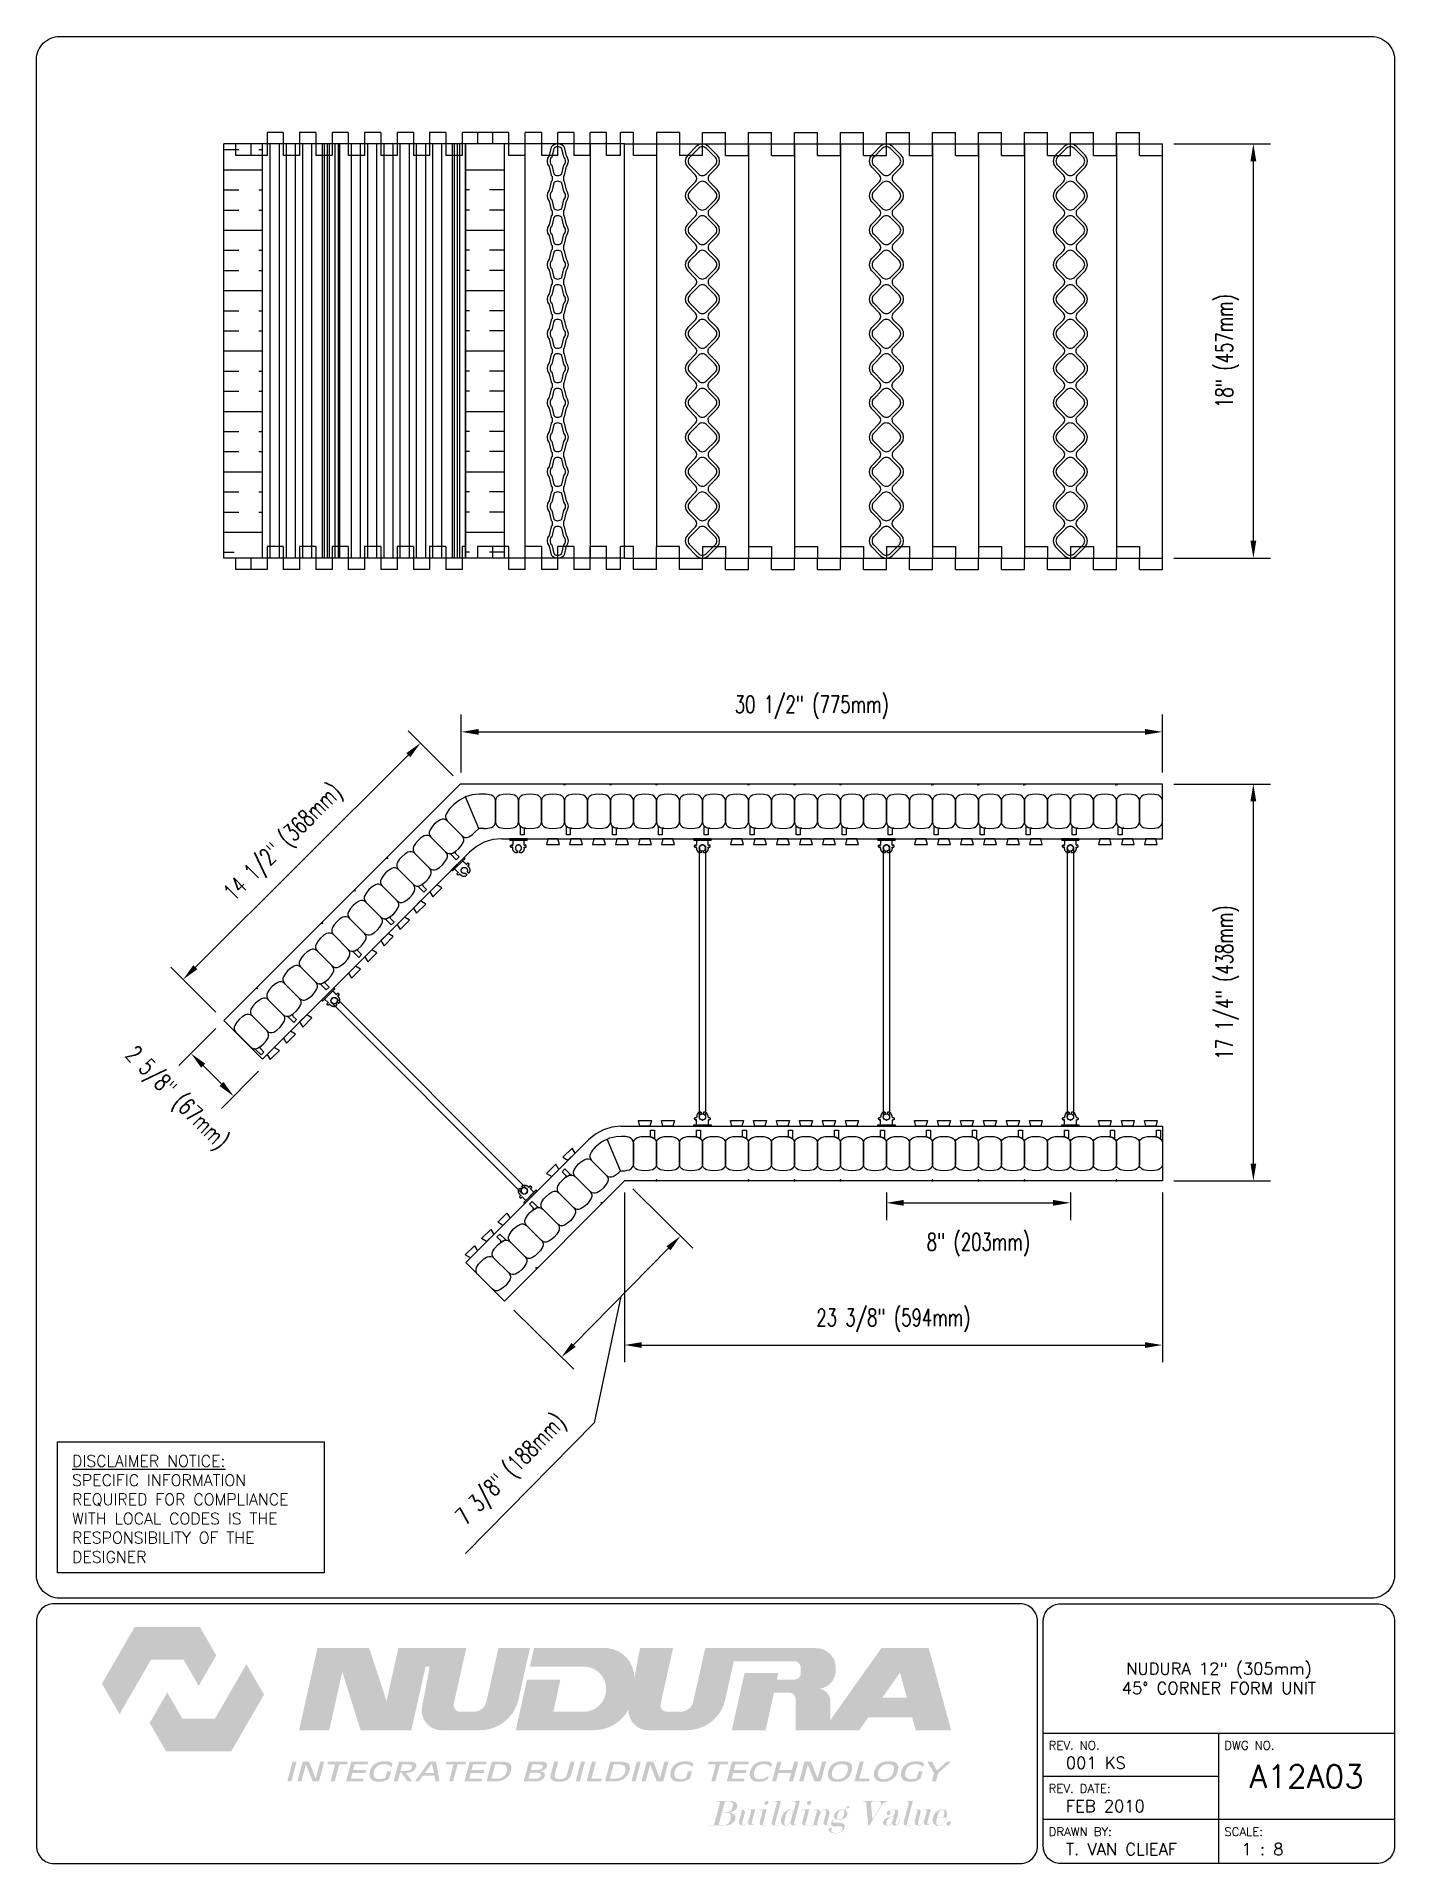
# Paper-space layout 'A12A03' of a CAD drawing. Header units: inches. Extents: x 0.42 to 7.8, y 0.49 to 10.41.
# The model-space entities are those that its viewports show. They can reach past a viewport. Long polylines and large blocks are cut down to what shows.
import ezdxf
from ezdxf.enums import TextEntityAlignment as Align

# ---------------------------------------------------------------- set-up
doc = ezdxf.new("R2010")
doc.units = ezdxf.units.IN
doc.header["$MEASUREMENT"] = 0
doc.linetypes.add('DASHED2', pattern=[0.375, 0.25, -0.125])
for name, color, linetype in [('HATCH', 12, 'Continuous'), ('line25', 2, 'Continuous'), ('LINE3', 3, 'Continuous'), ('LINE50', 5, 'Continuous'), ('LINE8', 8, 'Continuous'), ('LINE9', 9, 'Continuous'), ('LOGO', 7, 'Continuous'), ('TBK_LINE65', 3, 'Continuous'), ('TBK_TEXT', 4, 'Continuous'), ('TEXT', 4, 'Continuous')]:
    doc.layers.add(name, color=color, linetype=linetype)
doc.styles.add('DIM', font='romans.shx', dxfattribs={"width": 0.7})
doc.styles.add('ROMANS', font='romans.shx', dxfattribs={"height": 0.75})
doc.dimstyles.new('ext_8', dxfattribs={"dimscale": 8, "dimtxt": 0.09375, "dimasz": 0.09375, "dimexe": 0.09375, "dimexo": 0.0625, "dimgap": 0.0625, "dimtad": 1, "dimdec": 3, "dimzin": 3, "dimdsep": 46, "dimlunit": 4, "dimtxsty": 'DIM', "dimcen": 0.09, "dimdle": 0.09375, "dimclrt": 4, "dimadec": 0, "dimazin": 0, "dimtfac": 1, "dimtdec": 3, "dimtmove": 2, "dimatfit": 3, "dimfxl": 0, "dimfrac": 2, "dimtolj": 1, "dimtzin": 0, "dimarcsym": 0})

psp = doc.layouts.new('A12A03')

# ---------------------------------------------------------------- texts
at = {"layer": 'TBK_TEXT', "color": 7, "style": 'ROMANS'}
for s, p in [('REV. NO.', (5.9215, 1.107)), ('DWG NO.', (6.876, 1.107)), ('REV. DATE:', (5.9215, 0.8726)), ('DRAWN BY:', (5.9215, 0.6382)), ('SCALE:', (6.876, 0.6382))]:
    psp.add_text(s, height=0.04688, dxfattribs=at).set_placement(p)
at = {"layer": 'TEXT', "insert": (0.6134, 2.7065), "char_height": 0.0625, "width": 1.41371, "attachment_point": 1, "style": 'ROMANS'}
psp.add_mtext('{\\Fromans.shx|c1;\\LDISCLAIMER NOTICE:\\l\\PSPECIFIC INFORMATION REQUIRED FOR COMPLIANCE WITH LOCAL CODES IS THE RESPONSIBILITY OF THE DESIGNER}', dxfattribs=at)

msp = doc.modelspace()

# ---------------------------------------------------------------- blocks, each defined once
blk = doc.blocks.new('TITLEBLOCK-Tag')
at = {"style": 'ROMANS'}
for tag, height, p in [('TITLE_LINE_1', 0.065, (0.927, -0.1328)), ('TITLE_LINE_2', 0.065, (0.9294, -0.2258)), ('CENTRE-LINE-3', 0.065, (0.927, -0.3246)), ('TITLE_LINE_4', 0.065, (0.927, -0.4299)), ('TITLE_LINE_5', 0.065, (0.927, -0.526)), ('DWG', 0.125, (1.4043, -0.9102))]:
    blk.add_attdef(tag, text='', height=height, dxfattribs=at).set_placement(p, align=Align.MIDDLE_CENTER)
for tag, p in [('LATEST_REVISION', (0.0954, -0.8366)), ('REVISION_DATE', (0.0954, -1.071)), ('DRAWN_BY', (0.0954, -1.3053)), ('SCALE', (1.0499, -1.3053))]:
    blk.add_attdef(tag, text='', height=0.065, dxfattribs=at).set_placement(p, align=Align.MIDDLE_LEFT)
blk = doc.blocks.new('WEB_INSERT_FRONT')
for p, q in [((-0.265, 8.89), (-0.64, 8.515)), ((0.64, 8.515), (0.265, 8.89)), ((-0.64, 7.985), (-0.297, 7.641)), ((0.309, 7.653), (0.64, 7.985)), ((-0.297, 7.359), (-0.64, 7.015)), ((0.25, 7.512), (0.25, 7.488)), ((0.64, 7.015), (0.309, 7.347)), ((-0.64, 6.485), (-0.297, 6.141)), ((0.309, 6.153), (0.64, 6.485)), ((-0.297, 5.859), (-0.64, 5.515)), ((0.25, 6.012), (0.25, 5.988)), ((0.64, 5.515), (0.309, 5.847)), ((-0.64, 4.985), (-0.297, 4.641)), ((0.309, 4.653), (0.64, 4.985)), ((-0.297, 4.359), (-0.64, 4.015)), ((0.25, 4.512), (0.25, 4.488)), ((0.64, 4.015), (0.309, 4.347)), ((-0.297, 3.141), (-0.64, 3.485)), ((0.309, 3.153), (0.64, 3.485)), ((-0.297, 2.859), (-0.64, 2.515)), ((0.25, 3.012), (0.25, 2.988)), ((0.64, 2.515), (0.309, 2.847)), ((-0.64, 1.985), (-0.297, 1.641)), ((0.309, 1.653), (0.64, 1.985)), ((-0.297, 1.359), (-0.64, 1.015)), ((-0.64, 0.485), (-0.297, 0.141)), ((-0.297, -0.141), (-0.64, -0.485)), ((-0.64, -1.015), (-0.297, -1.359)), ((-0.297, -1.641), (-0.64, -1.985)), ((-0.64, -2.515), (-0.297, -2.859)), ((-0.297, -3.141), (-0.64, -3.485)), ((0.64, -3.485), (0.309, -3.153)), ((-0.64, -4.015), (-0.297, -4.359)), ((-0.297, -4.641), (-0.64, -4.985)), ((0.25, -4.488), (0.25, -4.512)), ((0.309, -4.347), (0.64, -4.015)), ((0.64, -4.985), (0.309, -4.653)), ((-0.64, -5.515), (-0.297, -5.859)), ((0.309, -5.847), (0.64, -5.515)), ((-0.297, -6.141), (-0.64, -6.485)), ((0.25, -5.988), (0.25, -6.012)), ((0.64, -6.485), (0.309, -6.153)), ((-0.64, -7.015), (-0.297, -7.359)), ((0.297, -7.359), (0.64, -7.015)), ((-0.297, -7.641), (-0.64, -7.985)), ((0.64, -7.985), (0.297, -7.641)), ((-0.64, -8.515), (-0.265, -8.89)), ((0.265, -8.89), (0.64, -8.515))]:
    blk.add_line(p, q)
for points in [[(-0.552, 8.073), (-0.177, 7.698, 0.414214), (0.177, 7.698), (0.552, 8.073, 0.414214), (0.552, 8.427), (0.177, 8.802, 0.414214), (-0.177, 8.802), (-0.552, 8.427, 0.414214)], [(-0.552, 6.573), (-0.177, 6.198, 0.414214), (0.177, 6.198), (0.552, 6.573, 0.414214), (0.552, 6.927), (0.177, 7.302, 0.414214), (-0.177, 7.302), (-0.552, 6.927, 0.414214)], [(-0.552, 5.073), (-0.177, 4.698, 0.414214), (0.177, 4.698), (0.552, 5.073, 0.414214), (0.552, 5.427), (0.177, 5.802, 0.414214), (-0.177, 5.802), (-0.552, 5.427, 0.414214)], [(-0.552, 3.573), (-0.177, 3.198, 0.414214), (0.177, 3.198), (0.552, 3.573, 0.414214), (0.552, 3.927), (0.177, 4.302, 0.414214), (-0.177, 4.302), (-0.552, 3.927, 0.414214)], [(-0.552, 3.573), (-0.177, 3.198, 0.414214), (0.177, 3.198), (0.552, 3.573, 0.414214), (0.552, 3.927), (0.177, 4.302, 0.414214), (-0.177, 4.302), (-0.552, 3.927, 0.414214)], [(-0.552, 2.073), (-0.177, 1.698, 0.414214), (0.177, 1.698), (0.552, 2.073, 0.414214), (0.552, 2.427), (0.177, 2.802, 0.414214), (-0.177, 2.802), (-0.552, 2.427, 0.414214)], [(-0.552, 0.573), (-0.177, 0.198, 0.414214), (0.177, 0.198), (0.552, 0.573, 0.414214), (0.552, 0.927), (0.177, 1.302, 0.414214), (-0.177, 1.302), (-0.552, 0.927, 0.414214)], [(-0.552, -0.927), (-0.177, -1.302, 0.414214), (0.177, -1.302), (0.552, -0.927, 0.414214), (0.552, -0.573), (0.177, -0.198, 0.414214), (-0.177, -0.198), (-0.552, -0.573, 0.414214)], [(-0.552, -2.427), (-0.177, -2.802, 0.414214), (0.177, -2.802), (0.552, -2.427, 0.414214), (0.552, -2.073), (0.177, -1.698, 0.414214), (-0.177, -1.698), (-0.552, -2.073, 0.414214)], [(-0.552, -3.927), (-0.177, -4.302, 0.414214), (0.177, -4.302), (0.552, -3.927, 0.414214), (0.552, -3.573), (0.177, -3.198, 0.414214), (-0.177, -3.198), (-0.552, -3.573, 0.414214)], [(-0.552, -5.427), (-0.177, -5.802, 0.414214), (0.177, -5.802), (0.552, -5.427, 0.414214), (0.552, -5.073), (0.177, -4.698, 0.414214), (-0.177, -4.698), (-0.552, -5.073, 0.414214)], [(-0.552, -6.927), (-0.177, -7.302, 0.414214), (0.177, -7.302), (0.552, -6.927, 0.414214), (0.552, -6.573), (0.177, -6.198, 0.414214), (-0.177, -6.198), (-0.552, -6.573, 0.414214)], [(-0.552, -8.427), (-0.177, -8.802, 0.414214), (0.177, -8.802), (0.552, -8.427, 0.414214), (0.552, -8.073), (0.177, -7.698, 0.414214), (-0.177, -7.698), (-0.552, -8.073, 0.414214)]]:
    blk.add_lwpolyline(points, format="xyb", close=True)
blk.add_lwpolyline([(0.25, -2.988, -0.198912), (0.309, -2.847), (0.64, -2.515, 0.414214), (0.64, -1.985), (0.309, -1.653, -0.198912), (0.25, -1.512), (0.25, -1.488, -0.198912), (0.309, -1.347), (0.64, -1.015, 0.414214), (0.64, -0.485), (0.309, -0.153, -0.198912), (0.25, -0.012), (0.25, 0.012, -0.198912), (0.309, 0.153), (0.64, 0.485, 0.414214), (0.64, 1.015), (0.309, 1.347, -0.198912), (0.25, 1.488)], format="xyb")
for centre, radius, start, end in [((0, 8.625), 0.375, 45, 135), ((-0.375, 8.25), 0.375, 135, 225), ((0.375, 8.25), 0.375, 315, 45), ((-0.438, 7.5), 0.2, 315, 45), ((0.45, 7.512), 0.2, 135, 180), ((0.45, 7.488), 0.2, 180, 225), ((-0.375, 6.75), 0.375, 135, 225), ((0.375, 6.75), 0.375, 315, 45), ((-0.438, 6), 0.2, 315, 45), ((0.45, 6.012), 0.2, 135, 180), ((0.45, 5.988), 0.2, 180, 225), ((-0.375, 5.25), 0.375, 135, 225), ((0.375, 5.25), 0.375, 315, 45), ((-0.375, 3.75), 0.375, 135, 225), ((-0.438, 4.5), 0.2, 315, 45), ((0.45, 4.512), 0.2, 135, 180), ((0.45, 4.488), 0.2, 180, 225), ((0.375, 3.75), 0.375, 315, 45), ((-0.375, 2.25), 0.375, 135, 225), ((-0.438, 3), 0.2, 315, 45), ((0.45, 3.012), 0.2, 135, 180), ((0.45, 2.988), 0.2, 180, 225), ((0.375, 2.25), 0.375, 315, 45), ((-0.438, 1.5), 0.2, 315, 45), ((0.45, 1.512), 0.2, 135, 180), ((-0.375, 0.75), 0.375, 135, 225), ((-0.438, 0), 0.2, 315, 45), ((-0.375, -0.75), 0.375, 135, 225), ((-0.438, -1.5), 0.2, 315, 45), ((-0.375, -2.25), 0.375, 135, 225), ((-0.438, -3), 0.2, 315, 45), ((0.45, -3.012), 0.2, 180, 225), ((-0.375, -3.75), 0.375, 135, 225), ((0.375, -3.75), 0.375, 315, 45), ((-0.438, -4.5), 0.2, 315, 45), ((0.45, -4.488), 0.2, 135, 180), ((0.45, -4.512), 0.2, 180, 225), ((-0.375, -5.25), 0.375, 135, 225), ((0.375, -5.25), 0.375, 315, 45), ((-0.438, -6), 0.2, 315, 45), ((0.45, -5.988), 0.2, 135, 180), ((0.45, -6.012), 0.2, 180, 225), ((-0.375, -6.75), 0.375, 135, 225), ((0.375, -6.75), 0.375, 315, 45), ((-0.438, -7.5), 0.2, 315, 45), ((0.438, -7.5), 0.2, 135, 225), ((-0.375, -8.25), 0.375, 135, 225), ((0.375, -8.25), 0.375, 315, 45), ((0, -8.625), 0.375, 225, 315)]:
    blk.add_arc(centre, radius, start, end)
blk = doc.blocks.new('*D29')
at = {"layer": 'Defpoints', "color": 0}
for p in [(442.724, 195.064), (412.237, 192.796), (442.724, 192.798)]:
    blk.add_point(p, dxfattribs=at)
at = {"layer": 'TEXT', "color": 0, "lineweight": -2}
for p, q in [((412.237, 193.296), (412.237, 195.814)), ((442.724, 193.298), (442.724, 195.814)), ((412.987, 195.064), (441.974, 195.064))]:
    blk.add_line(p, q, dxfattribs=at)
at = {"layer": 'TEXT', "color": 0}
for points in [[(412.987, 195.189), (412.987, 194.939), (412.237, 195.064)], [(441.974, 195.189), (441.974, 194.939), (442.724, 195.064)]]:
    blk.add_solid(points, dxfattribs=at)
at = {"layer": 'TEXT', "color": 4, "insert": (427.481, 196.136), "char_height": 0.75, "attachment_point": 5, "style": 'DIM'}
blk.add_mtext('\\A1;30 1/2" (775mm)', dxfattribs=at)
blk = doc.blocks.new('*D30')
at = {"layer": 'Defpoints', "color": 0}
for p in [(430.724, 175.548), (438.724, 175.548), (438.724, 174.595)]:
    blk.add_point(p, dxfattribs=at)
at = {"layer": 'TEXT', "color": 0, "lineweight": -2}
for p, q in [((430.724, 175.048), (430.724, 173.845)), ((438.724, 175.048), (438.724, 173.845)), ((431.474, 174.595), (437.974, 174.595))]:
    blk.add_line(p, q, dxfattribs=at)
at = {"layer": 'TEXT', "color": 0}
for points in [[(431.474, 174.72), (431.474, 174.47), (430.724, 174.595)], [(437.974, 174.72), (437.974, 174.47), (438.724, 174.595)]]:
    blk.add_solid(points, dxfattribs=at)
at = {"layer": 'TEXT', "color": 4, "insert": (434.724, 172.774), "char_height": 0.75, "attachment_point": 5, "style": 'DIM'}
blk.add_mtext('\\A1;8" (203mm)', dxfattribs=at)
blk = doc.blocks.new('*D31')
at = {"layer": 'Defpoints', "color": 0}
for p in [(442.724, 192.798), (446.681, 192.798), (442.724, 175.548)]:
    blk.add_point(p, dxfattribs=at)
at = {"layer": 'TEXT', "color": 0, "lineweight": -2}
for p, q in [((443.224, 192.798), (447.431, 192.798)), ((446.681, 176.298), (446.681, 192.048)), ((443.224, 175.548), (447.431, 175.548))]:
    blk.add_line(p, q, dxfattribs=at)
at = {"layer": 'TEXT', "color": 0}
for points in [[(446.556, 192.048), (446.806, 192.048), (446.681, 192.798)], [(446.556, 176.298), (446.806, 176.298), (446.681, 175.548)]]:
    blk.add_solid(points, dxfattribs=at)
at = {"layer": 'TEXT', "color": 4, "insert": (445.544, 184.173), "char_height": 0.75, "attachment_point": 5, "rotation": 90, "style": 'DIM'}
blk.add_mtext('\\A1;17 1/4" (438mm)', dxfattribs=at)
blk = doc.blocks.new('*D34')
at = {"layer": 'Defpoints', "color": 0}
for p in [(442.724, 220.618), (446.681, 220.618), (442.724, 202.618)]:
    blk.add_point(p, dxfattribs=at)
at = {"layer": 'TEXT', "color": 0, "lineweight": -2}
for p, q in [((443.224, 220.618), (447.431, 220.618)), ((446.681, 203.368), (446.681, 219.868)), ((443.224, 202.618), (447.431, 202.618))]:
    blk.add_line(p, q, dxfattribs=at)
at = {"layer": 'TEXT', "color": 0}
for points in [[(446.556, 219.868), (446.806, 219.868), (446.681, 220.618)], [(446.556, 203.368), (446.806, 203.368), (446.681, 202.618)]]:
    blk.add_solid(points, dxfattribs=at)
at = {"layer": 'TEXT', "color": 4, "insert": (445.544, 211.618), "char_height": 0.75, "attachment_point": 5, "rotation": 90, "style": 'DIM'}
blk.add_mtext('\\A1;18" (457mm)', dxfattribs=at)
blk = doc.blocks.new('*D32')
at = {"layer": 'Defpoints', "color": 0}
for p in [(412.237, 192.796), (400.143, 184.305), (401.918, 182.523)]:
    blk.add_point(p, dxfattribs=at)
at = {"layer": 'TEXT', "color": 0, "lineweight": -2}
for p, q in [((411.885, 193.15), (409.934, 195.11)), ((409.931, 194.049), (400.675, 184.835)), ((401.565, 182.877), (399.614, 184.837))]:
    blk.add_line(p, q, dxfattribs=at)
at = {"layer": 'TEXT', "color": 0}
for points in [[(409.843, 194.138), (410.02, 193.961), (410.463, 194.579)], [(400.586, 184.923), (400.763, 184.746), (400.143, 184.305)]]:
    blk.add_solid(points, dxfattribs=at)
at = {"layer": 'TEXT', "color": 4, "insert": (404.547, 190.201), "char_height": 0.75, "attachment_point": 5, "rotation": 44.86986, "style": 'DIM'}
blk.add_mtext('\\A1;14 1/2" (368mm)', dxfattribs=at)
blk = doc.blocks.new('*D33')
at = {"layer": 'Defpoints', "color": 0}
for p in [(401.918, 182.523), (403.774, 180.667), (402.339, 179.232)]:
    blk.add_point(p, dxfattribs=at)
at = {"layer": 'TEXT', "color": 0, "lineweight": -2}
for p, q in [((401.564, 182.169), (399.953, 180.558)), ((401.013, 180.558), (401.809, 179.762)), ((403.42, 180.313), (401.809, 178.702))]:
    blk.add_line(p, q, dxfattribs=at)
at = {"layer": 'TEXT', "color": 0}
for points in [[(401.102, 180.646), (400.925, 180.47), (400.483, 181.088)], [(401.897, 179.851), (401.721, 179.674), (402.339, 179.232)]]:
    blk.add_solid(points, dxfattribs=at)
at = {"layer": 'TEXT', "color": 4, "insert": (399.815, 179.095), "char_height": 0.75, "attachment_point": 5, "rotation": 315, "style": 'DIM'}
blk.add_mtext('\\A1;2 5/8" (67mm)', dxfattribs=at)
blk = doc.blocks.new('WEB_CENTRE_TOP_12')
for p, q in [((-0.141, 11.688), (-0.141, 0)), ((0.141, 11.688), (0.141, 0))]:
    blk.add_line(p, q)
for centre in [(0, 11.688), (0, 0)]:
    blk.add_circle(centre, 0.141)
blk = doc.blocks.new('*D35')
at = {"layer": 'Defpoints', "color": 0}
for p in [(419.338, 175.548), (421.772, 173.154), (414.159, 170.281)]:
    blk.add_point(p, dxfattribs=at)
at = {"layer": 'TEXT', "color": 0, "lineweight": -2}
for p, q in [((419.694, 175.197), (422.307, 172.628)), ((417.12, 168.422), (421.247, 172.619)), ((414.516, 169.93), (417.129, 167.361)), ((419.183, 170.521), (418.018, 165.041)), ((418.018, 165.041), (412.427, 159.355))]:
    blk.add_line(p, q, dxfattribs=at)
at = {"layer": 'TEXT', "color": 0}
for points in [[(421.158, 172.707), (421.336, 172.531), (421.772, 173.154)], [(417.031, 168.51), (417.209, 168.334), (416.594, 167.887)]]:
    blk.add_solid(points, dxfattribs=at)
at = {"layer": 'TEXT', "color": 4, "insert": (414.458, 162.949), "char_height": 0.75, "attachment_point": 5, "rotation": 45.48484, "style": 'DIM'}
blk.add_mtext('\\A1;7 3/8" (188mm)', dxfattribs=at)
blk = doc.blocks.new('*D36')
at = {"layer": 'Defpoints', "color": 0}
for p in [(419.338, 175.548), (442.724, 175.548), (442.724, 168.415)]:
    blk.add_point(p, dxfattribs=at)
at = {"layer": 'TEXT', "color": 0, "lineweight": -2}
for p, q in [((419.338, 175.048), (419.338, 167.665)), ((442.724, 175.048), (442.724, 167.665)), ((420.088, 168.415), (441.974, 168.415))]:
    blk.add_line(p, q, dxfattribs=at)
at = {"layer": 'TEXT', "color": 0}
for points in [[(420.088, 168.54), (420.088, 168.29), (419.338, 168.415)], [(441.974, 168.54), (441.974, 168.29), (442.724, 168.415)]]:
    blk.add_solid(points, dxfattribs=at)
at = {"layer": 'TEXT', "color": 4, "insert": (431.031, 169.486), "char_height": 0.75, "attachment_point": 5, "style": 'DIM'}
blk.add_mtext('\\A1;23 3/8" (594mm)', dxfattribs=at)
blk = doc.blocks.new('Connector')
blk.add_point((0.271, 0))
at = {"layer": 'LINE9'}
for p, q in [((0, 0.375), (0, -0.375)), ((0.062, -0.375), (0.062, 0.375)), ((0.281, 0.25), (0.062, 0.25))]:
    blk.add_line(p, q, dxfattribs=at)
for points, weights in [([(0.007, 0.375), (0.004, 0.375), (0, 0.375)], [1, 0.972587069138, 0.950305488115]), ([(0.327, 0.343), (0.308, 0.343), (0.281, 0.317), (0.281, 0.297)], [1, 0.85355339, 0.85355339, 1]), ([(0.328, 0.343), (0.327, 0.343), (0.327, 0.343)], [1, 0.70710678, 1]), ([(0.375, 0.297), (0.375, 0.317), (0.348, 0.343), (0.329, 0.343)], [1, 0.85355339, 0.85355339, 1]), ([(0.406, 0.25), (0.546, 0.25), (0.619, 0.131)], [0.958404415409, 0.794674173519, 0.864651571113]), ([(0.619, 0.052), (0.612, 0.049), (0.604, 0.049)], [0.83615024178, 0.892081430621, 1]), ([(0, -0.375), (0.004, -0.375), (0.007, -0.375)], [0.950305488115, 0.972587069138, 1]), ([(0.281, -0.297), (0.281, -0.317), (0.308, -0.343), (0.327, -0.343)], [1, 0.85355339, 0.85355339, 1]), ([(0.327, -0.343), (0.281, -0.343), (0.281, -0.297)], [1, 0.70710678, 1]), ([(0.329, -0.343), (0.348, -0.343), (0.375, -0.317), (0.375, -0.297)], [1, 0.85355339, 0.85355339, 1]), ([(0.375, -0.297), (0.375, -0.343), (0.329, -0.343)], [1, 0.70710678, 1]), ([(0.619, -0.131), (0.546, -0.25), (0.406, -0.25)], [0.864651574428, 0.794674169686, 0.958404415195]), ([(0.604, -0.049), (0.612, -0.049), (0.619, -0.052)], [1, 0.89208144177, 0.836150253337])]:
    blk.add_rational_spline(points, weights, degree=2, dxfattribs=at)
for points, degree in [([(0, 0.375), (0.002, 0.375), (0.005, 0.375), (0.007, 0.375)], 3), ([(0.007, 0.375), (0.021, 0.375), (0.051, 0.375), (0.062, 0.375), (0.062, 0.375)], 3), ([(0.281, 0.25), (0.281, 0.297)], 1), ([(0.327, 0.343), (0.327, 0.343), (0.328, 0.343), (0.328, 0.343)], 3), ([(0.328, 0.343), (0.329, 0.343), (0.329, 0.343), (0.329, 0.343)], 3), ([(0.375, 0.25), (0.375, 0.297)], 1), ([(0.406, 0.25), (0.375, 0.25)], 1), ([(0.406, 0.25), (0.406, 0.25)], 1), ([(0.406, 0.25), (0.406, 0.25)], 1), ([(0.406, 0.25), (0.406, 0.25)], 1), ([(0.406, 0.25), (0.406, 0.25)], 1), ([(0.406, 0.25), (0.406, 0.25)], 1), ([(0.406, 0.25), (0.406, 0.25)], 1), ([(0.406, 0.25), (0.406, 0.25)], 1), ([(0.406, 0.25), (0.406, 0.25)], 1), ([(0.406, 0.25), (0.406, 0.25)], 1), ([(0.406, 0.25), (0.406, 0.25)], 1), ([(0.406, 0.25), (0.406, 0.25)], 1), ([(0.406, 0.25), (0.406, 0.25)], 1), ([(0.406, 0.25), (0.406, 0.25)], 1), ([(0.406, 0.25), (0.406, 0.25)], 1), ([(0.406, 0.25), (0.406, 0.25)], 1), ([(0.406, 0.25), (0.406, 0.25)], 1), ([(0.406, 0.25), (0.406, 0.25)], 1), ([(0.406, 0.25), (0.406, 0.25)], 1), ([(0.406, 0.25), (0.406, 0.25)], 1), ([(0.406, 0.25), (0.406, 0.25)], 1), ([(0.406, 0.25), (0.406, 0.25)], 1), ([(0.406, 0.25), (0.406, 0.25)], 1), ([(0.406, 0.25), (0.406, 0.25)], 1), ([(0.406, 0.25), (0.406, 0.25)], 1), ([(0.604, 0.049), (0.532, 0.049)], 1), ([(0.532, 0.049), (0.532, 0.049)], 1), ([(0.532, 0.049), (0.532, 0.049)], 1), ([(0.532, 0.049), (0.532, 0.049)], 1), ([(0.532, 0.049), (0.532, 0.049)], 1), ([(0.532, 0.049), (0.532, 0.049)], 1), ([(0.532, 0.049), (0.532, 0.049)], 1), ([(0.532, 0.049), (0.532, 0.049)], 1), ([(0.532, 0.049), (0.532, 0.049)], 1), ([(0.532, 0.049), (0.532, 0.049)], 1), ([(0.532, 0.049), (0.532, 0.049)], 1), ([(0.604, 0.049), (0.609, 0.049), (0.614, 0.05), (0.619, 0.052)], 3), ([(0.604, 0.049), (0.604, 0.049)], 1), ([(0.604, 0.049), (0.604, 0.049)], 1), ([(0.604, 0.049), (0.604, 0.049)], 1), ([(0.604, 0.049), (0.604, 0.049)], 1), ([(0.619, 0.131), (0.619, 0.052)], 1), ([(0.619, 0.131), (0.619, 0.131)], 1), ([(0.619, 0.131), (0.619, 0.131)], 1), ([(0.619, 0.131), (0.619, 0.131)], 1), ([(0.619, 0.131), (0.619, 0.131)], 1), ([(0.007, -0.375), (0.005, -0.375), (0.002, -0.375), (0, -0.375)], 3), ([(0.062, -0.375), (0.062, -0.375), (0.051, -0.375), (0.021, -0.375), (0.007, -0.375)], 3), ([(0.062, -0.25), (0.281, -0.25)], 1), ([(0.281, -0.297), (0.281, -0.25)], 1), ([(0.281, -0.25), (0.281, -0.297)], 1), ([(0.328, -0.343), (0.328, -0.343), (0.327, -0.343), (0.327, -0.343)], 3), ([(0.329, -0.343), (0.329, -0.343), (0.329, -0.343), (0.328, -0.343)], 3), ([(0.375, -0.25), (0.375, -0.297)], 1), ([(0.375, -0.297), (0.375, -0.25)], 1), ([(0.406, -0.25), (0.375, -0.25)], 1), ([(0.406, -0.25), (0.406, -0.25)], 1), ([(0.406, -0.25), (0.406, -0.25)], 1), ([(0.406, -0.25), (0.406, -0.25)], 1), ([(0.406, -0.25), (0.406, -0.25)], 1), ([(0.406, -0.25), (0.406, -0.25)], 1), ([(0.406, -0.25), (0.406, -0.25)], 1), ([(0.406, -0.25), (0.406, -0.25)], 1), ([(0.406, -0.25), (0.406, -0.25)], 1), ([(0.406, -0.25), (0.406, -0.25)], 1), ([(0.406, -0.25), (0.406, -0.25)], 1), ([(0.406, -0.25), (0.406, -0.25)], 1), ([(0.532, -0.049), (0.604, -0.049)], 1), ([(0.604, -0.049), (0.58, -0.049), (0.556, -0.049), (0.532, -0.049)], 3), ([(0.532, -0.049), (0.532, -0.049)], 1), ([(0.532, -0.049), (0.532, -0.049)], 1), ([(0.532, -0.049), (0.532, -0.049)], 1), ([(0.532, -0.049), (0.532, -0.049)], 1), ([(0.619, -0.052), (0.614, -0.05), (0.609, -0.049), (0.604, -0.049)], 3), ([(0.604, -0.049), (0.604, -0.049)], 1), ([(0.604, -0.049), (0.604, -0.049)], 1), ([(0.604, -0.049), (0.604, -0.049)], 1), ([(0.604, -0.049), (0.604, -0.049)], 1), ([(0.604, -0.049), (0.604, -0.049)], 1), ([(0.604, -0.049), (0.604, -0.049)], 1), ([(0.604, -0.049), (0.604, -0.049)], 1), ([(0.604, -0.049), (0.604, -0.049)], 1), ([(0.619, -0.052), (0.619, -0.131)], 1), ([(0.619, -0.131), (0.619, -0.131)], 1), ([(0.619, -0.131), (0.619, -0.131)], 1), ([(0.619, -0.131), (0.619, -0.131)], 1), ([(0.619, -0.131), (0.619, -0.131)], 1)]:
    blk.add_open_spline(points, degree=degree, dxfattribs=at)
for points, weights, knots in [([(0.062, 0.375), (0.062, 0.375), (0.046, 0.375), (0.03, 0.375), (0.007, 0.375)], [0.868718858569, 0.861102746415, 1, 0.861102734288, 0.868718859898], [0, 0, 0, 0.5, 0.5, 1, 1, 1]), ([(0.532, 0.049), (0.472, 0.203), (0.333, 0.113), (0.157, 0), (0.333, -0.113), (0.472, -0.203), (0.532, -0.049)], [0.899508922286, 0.599718215298, 1, 0.54226024, 1, 0.599718224335, 0.899508908749], [0, 0, 0, 0.318112, 0.318112, 0.681888, 0.681888, 1, 1, 1]), ([(0.007, -0.375), (0.03, -0.375), (0.046, -0.375), (0.062, -0.375), (0.062, -0.375)], [0.868718859319, 0.861102739573, 1, 0.861102742958, 0.868718858948], [0, 0, 0, 0.5, 0.5, 1, 1, 1])]:
    blk.add_rational_spline(points, weights, degree=2, knots=knots, dxfattribs=at)

# ---------------------------------------------------------------- dimensions: what is measured, and where the dimension line sits
at = {"layer": 'TEXT'}
for base, p1, p2, angle, text, picture, middle, dimtype in [((446.681, 220.618), (442.7235, 202.618), (442.7235, 220.618), 90, '18" (457mm)', '*D34', (445.5437, 211.618), 160), ((446.681, 192.7977), (442.7235, 175.5477), (442.7235, 192.7977), 90, '17 1/4" (438mm)', '*D31', (445.5437, 184.1727), 160), ((402.3393, 179.2321), (401.9176, 182.5228), (403.7738, 180.6666), 315, '2 5/8" (67mm)', '*D33', (399.8153, 179.0946), 161)]:
    dim = msp.add_linear_dim(base=base, p1=p1, p2=p2, angle=angle, text=text, dimstyle='ext_8', dxfattribs=at)
    dim.commit()
    dim.dimension.update_dxf_attribs({"geometry": picture, "text_midpoint": middle, "dimtype": dimtype})
for base, p1, p2, text, picture, middle in [((442.7235, 195.0642), (412.2375, 192.7959), (442.7235, 192.7977), '30 1/2" (775mm)', '*D29', (427.4805, 196.1357)), ((442.7235, 168.4145), (419.3378, 175.5477), (442.7235, 175.5477), '23 3/8" (594mm)', '*D36', (431.0307, 169.4859))]:
    dim = msp.add_linear_dim(base=base, p1=p1, p2=p2, text=text, dimstyle='ext_8', dxfattribs=at)
    dim.commit()
    dim.dimension.update_dxf_attribs({"geometry": picture, "text_midpoint": middle})
dim = msp.add_aligned_dim(p1=(412.2375, 192.7959), p2=(401.9176, 182.5228), distance=-2.5154, text='14 1/2" (368mm)', dimstyle='ext_8', dxfattribs=at)
dim.commit()
dim.dimension.update_dxf_attribs({"geometry": '*D32', "text_midpoint": (404.5471, 190.2014)})
dim = msp.add_linear_dim(base=(421.7725, 173.1539), p1=(414.1594, 170.281), p2=(419.3378, 175.5477), angle=45.484837, text='7 3/8" (188mm)', dimstyle='ext_8', override={"dimtmove": 1}, dxfattribs=at)
dim.commit()
dim.dimension.update_dxf_attribs({"geometry": '*D35', "text_midpoint": (417.6673, 164.6849), "dimtype": 161})
dim = msp.add_linear_dim(base=(438.7235, 174.5951), p1=(430.7235, 175.5477), p2=(438.7235, 175.5477), text='8" (203mm)', dimstyle='ext_8', dxfattribs=at)
dim.commit()
dim.dimension.update_dxf_attribs({"geometry": '*D30', "text_midpoint": (434.7235, 172.7737), "dimtype": 160})

# ---------------------------------------------------------------- hatches: boundary and pattern name
at = {"layer": 'HATCH'}
h = msp.add_hatch(dxfattribs=at)
h.set_pattern_fill('INSUL', color=256, scale=7, style=0)
h.set_pattern_definition([(0, (405.188, 211.618), (0, 2.625), []), (0, (405.188, 212.493), (0, 2.625), [0.875, -0.875]), (0, (405.188, 213.368), (0, 2.625), [0.875, -0.875])])
h.paths.add_polyline_path([(403.597, 220.618), (401.9176, 220.618), (401.9176, 202.618), (402.3584, 202.618), (402.3584, 203.118), (403.597, 203.118)])
h = msp.add_hatch(dxfattribs=at)
h.set_pattern_fill('INSUL', color=256, scale=7, angle=180, style=0)
h.set_pattern_definition([(180, (410.845, 211.618), (-3e-16, -2.625), []), (180, (410.845, 210.743), (-3e-16, -2.625), [0.875, -0.875]), (180, (410.845, 209.868), (-3e-16, -2.625), [0.875, -0.875])])
h.paths.add_polyline_path([(414.1152, 220.118), (412.8766, 220.118), (412.4359, 220.118), (412.4359, 202.618), (414.1152, 202.618)])

# ---------------------------------------------------------------- linework, layer by layer
for p, q in [((404.4972, 221.118), (403.7901, 221.118)), ((403.7901, 221.118), (403.7901, 220.618)), ((404.4972, 221.118), (404.4972, 220.618)), ((405.9114, 221.118), (405.2043, 221.118)), ((405.2043, 221.118), (405.2043, 220.618)), ((405.9114, 221.118), (405.9114, 220.618)), ((407.3257, 221.118), (406.6185, 221.118)), ((406.6185, 221.118), (406.6185, 220.618)), ((407.3257, 221.118), (407.3257, 220.618)), ((408.7399, 221.118), (408.0328, 221.118)), ((408.0328, 221.118), (408.0328, 220.618)), ((408.7399, 221.118), (408.7399, 220.618)), ((410.1541, 221.118), (409.447, 221.118)), ((409.447, 221.118), (409.447, 220.618)), ((410.1541, 221.118), (410.1541, 220.618)), ((411.5683, 221.118), (410.8612, 221.118)), ((410.8612, 221.118), (410.8612, 220.618)), ((411.5683, 221.118), (411.5683, 220.618)), ((412.2754, 221.118), (412.2754, 220.618)), ((412.9499, 221.118), (412.2754, 221.118)), ((403.9285, 202.618), (403.9285, 220.618)), ((404.3262, 202.618), (404.3262, 220.618)), ((404.6356, 202.618), (404.6356, 220.618)), ((405.0333, 202.618), (405.0333, 220.618)), ((405.3428, 202.618), (405.3428, 220.618)), ((405.7404, 202.618), (405.7404, 220.618)), ((407.4641, 202.618), (407.4641, 220.618)), ((407.8617, 202.618), (407.8617, 220.618)), ((408.1712, 202.618), (408.1712, 220.618)), ((408.5688, 202.618), (408.5688, 220.618)), ((408.8783, 202.618), (408.8783, 220.618)), ((409.2759, 202.618), (409.2759, 220.618)), ((409.5854, 202.618), (409.5854, 220.618)), ((409.983, 202.618), (409.983, 220.618)), ((410.2925, 202.618), (410.2925, 220.618)), ((410.6901, 202.618), (410.6901, 220.618)), ((410.9996, 202.618), (410.9996, 220.618)), ((411.3972, 202.618), (411.3972, 220.618)), ((415.0203, 202.618), (415.0203, 220.618)), ((417.8487, 220.618), (417.8487, 202.618)), ((420.7235, 220.118), (420.7235, 203.118)), ((424.7235, 220.618), (424.7235, 202.618)), ((426.7235, 220.618), (426.7235, 202.618)), ((428.7235, 220.618), (428.7235, 202.618)), ((432.7235, 220.618), (432.7235, 202.618)), ((434.7235, 220.618), (434.7235, 202.618)), ((436.7235, 220.618), (436.7235, 202.618)), ((440.7235, 220.618), (440.7235, 202.618)), ((416.1845, 219.2135), (416.1845, 219.0225)), ((416.6845, 219.2135), (416.6845, 219.0225)), ((416.1845, 217.7135), (416.1845, 217.5225)), ((416.6845, 217.7135), (416.6845, 217.5225)), ((416.1845, 216.2135), (416.1845, 216.0225)), ((416.6845, 216.2135), (416.6845, 216.0225)), ((416.1845, 214.7135), (416.1845, 214.5225)), ((416.6845, 214.7135), (416.6845, 214.5225)), ((416.1845, 213.2135), (416.1845, 213.0225)), ((416.6845, 213.2135), (416.6845, 213.0225)), ((416.1845, 211.7135), (416.1845, 211.5225)), ((416.6845, 211.7135), (416.6845, 211.5225)), ((416.1845, 210.2135), (416.1845, 210.0225)), ((416.6845, 210.2135), (416.6845, 210.0225)), ((416.1845, 208.7135), (416.1845, 208.5225)), ((416.6845, 208.7135), (416.6845, 208.5225)), ((416.1845, 207.2135), (416.1845, 207.0225)), ((416.6845, 207.2135), (416.6845, 207.0225)), ((416.1845, 205.7135), (416.1845, 205.5225)), ((416.6845, 205.7135), (416.6845, 205.5225)), ((416.1845, 204.2135), (416.1845, 204.0225)), ((416.6845, 204.2135), (416.6845, 204.0225)), ((402.4317, 202.118), (402.4317, 202.618)), ((403.083, 202.618), (403.083, 202.118)), ((403.7901, 202.618), (403.7901, 202.118)), ((404.4972, 202.618), (404.4972, 202.118)), ((405.2043, 202.618), (405.2043, 202.118)), ((405.9114, 202.618), (405.9114, 202.118)), ((406.6185, 202.618), (406.6185, 202.118)), ((407.3257, 202.618), (407.3257, 202.118)), ((408.0328, 202.618), (408.0328, 202.118)), ((408.7399, 202.618), (408.7399, 202.118)), ((409.447, 202.618), (409.447, 202.118)), ((410.1541, 202.618), (410.1541, 202.118)), ((410.8612, 202.618), (410.8612, 202.118)), ((411.5683, 202.618), (411.5683, 202.118)), ((412.2754, 202.618), (412.2754, 202.118)), ((403.083, 202.118), (402.4317, 202.118)), ((403.7901, 202.118), (403.083, 202.118)), ((405.2043, 202.118), (404.4972, 202.118)), ((406.6185, 202.118), (405.9114, 202.118)), ((408.0328, 202.118), (407.3257, 202.118)), ((409.447, 202.118), (408.7399, 202.118)), ((410.8612, 202.118), (410.1541, 202.118)), ((412.2754, 202.118), (411.5683, 202.118))]:
    msp.add_line(p, q, dxfattribs=at)
at = {"layer": 'HATCH', "linetype": 'DASHED2', "ltscale": 0.15}
for p, q in [((402.4317, 220.118), (402.4317, 220.618)), ((403.083, 220.118), (402.4317, 220.118)), ((403.083, 220.618), (403.083, 220.118)), ((403.7901, 220.118), (403.083, 220.118)), ((403.7901, 220.618), (403.7901, 220.118)), ((404.4972, 220.618), (404.4972, 220.118)), ((405.2043, 220.118), (404.4972, 220.118)), ((405.2043, 220.618), (405.2043, 220.118)), ((405.9114, 220.618), (405.9114, 220.118)), ((406.6185, 220.118), (405.9114, 220.118)), ((406.6185, 220.618), (406.6185, 220.118)), ((407.3257, 220.618), (407.3257, 220.118)), ((408.0328, 220.118), (407.3257, 220.118)), ((408.0328, 220.618), (408.0328, 220.118)), ((408.7399, 220.618), (408.7399, 220.118)), ((409.447, 220.118), (408.7399, 220.118)), ((409.447, 220.618), (409.447, 220.118)), ((410.1541, 220.618), (410.1541, 220.118)), ((410.8612, 220.118), (410.1541, 220.118)), ((410.8612, 220.618), (410.8612, 220.118)), ((411.5683, 220.618), (411.5683, 220.118)), ((412.2754, 220.118), (411.5683, 220.118)), ((412.2754, 220.618), (412.2754, 220.118)), ((403.7901, 203.118), (403.7901, 202.618)), ((404.4972, 203.118), (403.7901, 203.118)), ((404.4972, 203.118), (404.4972, 202.618)), ((405.2043, 203.118), (405.2043, 202.618)), ((405.9114, 203.118), (405.2043, 203.118)), ((405.9114, 203.118), (405.9114, 202.618)), ((406.6185, 203.118), (406.6185, 202.618)), ((407.3257, 203.118), (406.6185, 203.118)), ((407.3257, 203.118), (407.3257, 202.618)), ((408.0328, 203.118), (408.0328, 202.618)), ((408.7399, 203.118), (408.0328, 203.118)), ((408.7399, 203.118), (408.7399, 202.618)), ((409.447, 203.118), (409.447, 202.618)), ((410.1541, 203.118), (409.447, 203.118)), ((410.1541, 203.118), (410.1541, 202.618)), ((410.8612, 203.118), (410.8612, 202.618)), ((411.5683, 203.118), (410.8612, 203.118)), ((411.5683, 203.118), (411.5683, 202.618)), ((412.4359, 203.118), (412.2754, 203.118)), ((412.2754, 203.118), (412.2754, 202.618))]:
    msp.add_line(p, q, dxfattribs=at)
at = {"layer": 'HATCH'}
for points in [[(416.6845, 219.2135, 0.0398679), (416.7257, 219.2567), (416.8139, 219.6317, 0.3546831), (416.8139, 220.1042), (416.7257, 220.4792, 0.47636), (416.1433, 220.4792), (416.0552, 220.1042, 0.3546831), (416.0552, 219.6317), (416.1433, 219.2567, 0.0398679), (416.1845, 219.2135, 0.0398679)], [(416.1845, 219.0225, 0.0398679), (416.1433, 218.9792), (416.0552, 218.6042, 0.3546831), (416.0552, 218.1317), (416.1433, 217.7567, 0.0398679), (416.1845, 217.7135, 0.0398679)], [(416.6845, 217.7135, 0.0398679), (416.7257, 217.7567), (416.8139, 218.1317, 0.3546831), (416.8139, 218.6042), (416.7257, 218.9792, 0.0398679), (416.6845, 219.0225)], [(416.1845, 217.5225, 0.0398679), (416.1433, 217.4792), (416.0552, 217.1042, 0.3546831), (416.0552, 216.6317), (416.1433, 216.2567, 0.0398679), (416.1845, 216.2135)], [(416.6845, 216.2135, 0.0398679), (416.7257, 216.2567), (416.8139, 216.6317, 0.3546831), (416.8139, 217.1042), (416.7257, 217.4792, 0.0398679), (416.6845, 217.5225, 0.0398679)], [(416.1845, 216.0225, 0.0398679), (416.1433, 215.9792), (416.0552, 215.6042, 0.3546831), (416.0552, 215.1317), (416.1433, 214.7567, 0.0398679), (416.1845, 214.7135, 0.0398679)], [(416.6845, 214.7135, 0.0398679), (416.7257, 214.7567), (416.8139, 215.1317, 0.3546831), (416.8139, 215.6042), (416.7257, 215.9792, 0.0398679), (416.6845, 216.0225)], [(416.1845, 214.5225, 0.0398679), (416.1433, 214.4792), (416.0552, 214.1042, 0.3546831), (416.0552, 213.6317), (416.1433, 213.2567, 0.0398679), (416.1845, 213.2135)], [(416.6845, 213.2135, 0.0398679), (416.7257, 213.2567), (416.8139, 213.6317, 0.3546831), (416.8139, 214.1042), (416.7257, 214.4792, 0.0398679), (416.6845, 214.5225, 0.0398679)], [(416.1845, 213.0225, 0.0398679), (416.1433, 212.9792), (416.0552, 212.6042, 0.3546831), (416.0552, 212.1317), (416.1433, 211.7567, 0.0398679), (416.1845, 211.7135, 0.0398679)], [(416.6845, 211.7135, 0.0398679), (416.7257, 211.7567), (416.8139, 212.1317, 0.3546831), (416.8139, 212.6042), (416.7257, 212.9792, 0.0398679), (416.6845, 213.0225)], [(416.1845, 211.5225, 0.0398679), (416.1433, 211.4792), (416.0552, 211.1042, 0.3546831), (416.0552, 210.6317), (416.1433, 210.2567, 0.0398679), (416.1845, 210.2135)], [(416.6845, 210.2135, 0.0398679), (416.7257, 210.2567), (416.8139, 210.6317, 0.3546831), (416.8139, 211.1042), (416.7257, 211.4792, 0.0398679), (416.6845, 211.5225, 0.0398679)], [(416.1845, 210.0225, 0.0398679), (416.1433, 209.9792), (416.0552, 209.6042, 0.3546831), (416.0552, 209.1317), (416.1433, 208.7567, 0.0398679), (416.1845, 208.7135, 0.0398679)], [(416.6845, 208.7135, 0.0398679), (416.7257, 208.7567), (416.8139, 209.1317, 0.3546831), (416.8139, 209.6042), (416.7257, 209.9792, 0.0398679), (416.6845, 210.0225)], [(416.1845, 208.5225, 0.0398679), (416.1433, 208.4792), (416.0552, 208.1042, 0.3546831), (416.0552, 207.6317), (416.1433, 207.2567, 0.0398679), (416.1845, 207.2135)], [(416.6845, 207.2135, 0.0398679), (416.7257, 207.2567), (416.8139, 207.6317, 0.3546831), (416.8139, 208.1042), (416.7257, 208.4792, 0.0398679), (416.6845, 208.5225, 0.0398679)], [(416.1845, 207.0225, 0.0398679), (416.1433, 206.9792), (416.0552, 206.6042, 0.3546831), (416.0552, 206.1317), (416.1433, 205.7567, 0.0398679), (416.1845, 205.7135, 0.0398679)], [(416.6845, 205.7135, 0.0398679), (416.7257, 205.7567), (416.8139, 206.1317, 0.3546831), (416.8139, 206.6042), (416.7257, 206.9792, 0.0398679), (416.6845, 207.0225)], [(416.1845, 205.5225, 0.0398679), (416.1433, 205.4792), (416.0552, 205.1042, 0.3546831), (416.0552, 204.6317), (416.1433, 204.2567, 0.0398679), (416.1845, 204.2135)], [(416.6845, 204.2135, 0.0398679), (416.7257, 204.2567), (416.8139, 204.6317, 0.3546831), (416.8139, 205.1042), (416.7257, 205.4792, 0.0398679), (416.6845, 205.5225, 0.0398679)], [(416.1845, 204.0225, 0.0398679), (416.1433, 203.9792), (416.0552, 203.6042, 0.3546831), (416.0552, 203.1317), (416.1433, 202.7567, 0.47636), (416.7257, 202.7567), (416.8139, 203.1317, 0.3546831), (416.8139, 203.6042), (416.7257, 203.9792, 0.0398679), (416.6845, 204.0225, 0.0398679)]]:
    msp.add_lwpolyline(points, format="xyb", dxfattribs=at)
for points in [[(416.1696, 219.6912), (416.2578, 219.3162, 0.4142136), (416.6113, 219.3162), (416.6995, 219.6912, 0.4142136), (416.6995, 220.0447), (416.6113, 220.4197, 0.4142136), (416.2578, 220.4197), (416.1696, 220.0447, 0.4142136)], [(416.1696, 218.1912), (416.2578, 217.8162, 0.4142136), (416.6113, 217.8162), (416.6995, 218.1912, 0.4142136), (416.6995, 218.5447), (416.6113, 218.9197, 0.4142136), (416.2578, 218.9197), (416.1696, 218.5447, 0.4142136)], [(416.1696, 216.6912), (416.2578, 216.3162, 0.4142136), (416.6113, 216.3162), (416.6995, 216.6912, 0.4142136), (416.6995, 217.0447), (416.6113, 217.4197, 0.4142136), (416.2578, 217.4197), (416.1696, 217.0447, 0.4142136)], [(416.1696, 215.1912), (416.2578, 214.8162, 0.4142136), (416.6113, 214.8162), (416.6995, 215.1912, 0.4142136), (416.6995, 215.5447), (416.6113, 215.9197, 0.4142136), (416.2578, 215.9197), (416.1696, 215.5447, 0.4142136)], [(416.1696, 215.1912), (416.2578, 214.8162, 0.4142136), (416.6113, 214.8162), (416.6995, 215.1912, 0.4142136), (416.6995, 215.5447), (416.6113, 215.9197, 0.4142136), (416.2578, 215.9197), (416.1696, 215.5447, 0.4142136)], [(416.1696, 213.6912), (416.2578, 213.3162, 0.4142136), (416.6113, 213.3162), (416.6995, 213.6912, 0.4142136), (416.6995, 214.0447), (416.6113, 214.4197, 0.4142136), (416.2578, 214.4197), (416.1696, 214.0447, 0.4142136)], [(416.1696, 212.1912), (416.2578, 211.8162, 0.4142136), (416.6113, 211.8162), (416.6995, 212.1912, 0.4142136), (416.6995, 212.5447), (416.6113, 212.9197, 0.4142136), (416.2578, 212.9197), (416.1696, 212.5447, 0.4142136)], [(416.1696, 210.6912), (416.2578, 210.3162, 0.4142136), (416.6113, 210.3162), (416.6995, 210.6912, 0.4142136), (416.6995, 211.0447), (416.6113, 211.4197, 0.4142136), (416.2578, 211.4197), (416.1696, 211.0447, 0.4142136)], [(416.1696, 209.1912), (416.2578, 208.8162, 0.4142136), (416.6113, 208.8162), (416.6995, 209.1912, 0.4142136), (416.6995, 209.5447), (416.6113, 209.9197, 0.4142136), (416.2578, 209.9197), (416.1696, 209.5447, 0.4142136)], [(416.1696, 207.6912), (416.2578, 207.3162, 0.4142136), (416.6113, 207.3162), (416.6995, 207.6912, 0.4142136), (416.6995, 208.0447), (416.6113, 208.4197, 0.4142136), (416.2578, 208.4197), (416.1696, 208.0447, 0.4142136)], [(416.1696, 206.1912), (416.2578, 205.8162, 0.4142136), (416.6113, 205.8162), (416.6995, 206.1912, 0.4142136), (416.6995, 206.5447), (416.6113, 206.9197, 0.4142136), (416.2578, 206.9197), (416.1696, 206.5447, 0.4142136)], [(416.1696, 204.6912), (416.2578, 204.3162, 0.4142136), (416.6113, 204.3162), (416.6995, 204.6912, 0.4142136), (416.6995, 205.0447), (416.6113, 205.4197, 0.4142136), (416.2578, 205.4197), (416.1696, 205.0447, 0.4142136)], [(416.1696, 203.1912), (416.2578, 202.8162, 0.4142136), (416.6113, 202.8162), (416.6995, 203.1912, 0.4142136), (416.6995, 203.5447), (416.6113, 203.9197, 0.4142136), (416.2578, 203.9197), (416.1696, 203.5447, 0.4142136)]]:
    msp.add_lwpolyline(points, format="xyb", close=True, dxfattribs=at)
at = {"layer": 'line25'}
for p, q in [((412.9499, 221.118), (412.9499, 220.618)), ((413.6012, 221.118), (412.9499, 221.118)), ((413.6012, 221.118), (413.6012, 220.618)), ((414.3083, 221.118), (413.6012, 221.118)), ((414.3083, 220.618), (414.3083, 221.118)), ((415.7225, 221.118), (415.0154, 221.118)), ((415.0154, 220.618), (415.0154, 221.118)), ((415.7225, 221.118), (415.7225, 220.618)), ((417.1368, 221.118), (416.4297, 221.118)), ((416.4297, 220.618), (416.4297, 221.118)), ((417.1368, 221.118), (417.1368, 220.618)), ((418.551, 221.118), (417.8439, 221.118)), ((417.8439, 220.618), (417.8439, 221.118)), ((418.551, 220.618), (418.551, 221.118)), ((419.7235, 221.118), (419.1557, 221.118)), ((419.1557, 220.618), (419.1557, 221.118)), ((419.3378, 220.618), (401.9176, 220.618)), ((419.3378, 202.618), (401.9176, 202.618)), ((414.3083, 202.118), (414.3083, 202.618)), ((415.0154, 202.118), (415.0154, 202.618)), ((415.7225, 203.118), (415.7225, 202.118)), ((416.4297, 202.118), (416.4297, 202.618)), ((417.1368, 202.618), (417.1368, 202.118)), ((417.8439, 202.118), (417.8439, 202.618)), ((418.551, 202.118), (418.551, 202.618)), ((419.1557, 202.118), (419.1557, 202.618)), ((415.0154, 202.118), (414.3083, 202.118)), ((416.4297, 202.118), (415.7225, 202.118)), ((417.8439, 202.118), (417.1368, 202.118)), ((419.1557, 202.118), (418.551, 202.118)), ((403.597, 180.8434), (412.5906, 189.8369)), ((414.0048, 190.4227), (442.7235, 190.4227)), ((419.1824, 177.9227), (442.7235, 177.9227)), ((412.4359, 172.0046), (417.7682, 177.3369))]:
    msp.add_line(p, q, dxfattribs=at)
at = {"layer": 'line25', "linetype": 'DASHED2', "ltscale": 0.15}
for p, q in [((414.3083, 220.118), (414.3083, 220.618)), ((415.0154, 220.118), (414.3083, 220.118)), ((415.0154, 220.118), (415.0154, 220.618)), ((415.7225, 220.618), (415.7225, 220.118)), ((416.4297, 220.118), (415.7225, 220.118)), ((416.4297, 220.118), (416.4297, 220.618)), ((417.1368, 220.618), (417.1368, 220.118)), ((417.8439, 220.118), (417.1368, 220.118)), ((417.8439, 220.118), (417.8439, 220.618)), ((418.551, 220.118), (418.551, 220.618)), ((419.1557, 220.118), (418.551, 220.118)), ((419.1557, 220.118), (419.1557, 220.618)), ((413.6012, 203.118), (412.9499, 203.118)), ((412.9499, 203.118), (412.9499, 202.618)), ((414.3083, 203.118), (413.6012, 203.118)), ((413.6012, 203.118), (413.6012, 202.618)), ((414.3083, 202.618), (414.3083, 203.118)), ((415.7225, 203.118), (415.0154, 203.118)), ((415.0154, 202.618), (415.0154, 203.118)), ((417.1368, 203.118), (416.4297, 203.118)), ((416.4297, 202.618), (416.4297, 203.118)), ((417.1368, 203.118), (417.1368, 202.618)), ((418.551, 203.118), (417.8439, 203.118)), ((417.8439, 202.618), (417.8439, 203.118)), ((418.551, 202.618), (418.551, 203.118)), ((419.7235, 203.118), (419.1557, 203.118)), ((419.1557, 202.618), (419.1557, 203.118))]:
    msp.add_line(p, q, dxfattribs=at)
at = {"layer": 'line25'}
for points in [[(416.0047, 190.4227), (415.9424, 190.1727), (416.5047, 190.1727), (416.4424, 190.4227)], [(417.0047, 190.4227), (416.9424, 190.1727), (417.5047, 190.1727), (417.4424, 190.4227)], [(418.0047, 190.4227), (417.9424, 190.1727), (418.5047, 190.1727), (418.4424, 190.4227)], [(419.0047, 190.4227), (418.9424, 190.1727), (419.5047, 190.1727), (419.4424, 190.4227)], [(420.0047, 190.4227), (419.9424, 190.1727), (420.5047, 190.1727), (420.4424, 190.4227)], [(421.0047, 190.4227), (420.9424, 190.1727), (421.5047, 190.1727), (421.4424, 190.4227)], [(424.0047, 190.4227), (423.9424, 190.1727), (424.5047, 190.1727), (424.4424, 190.4227)], [(425.0047, 190.4227), (424.9424, 190.1727), (425.5047, 190.1727), (425.4424, 190.4227)], [(426.0047, 190.4227), (425.9424, 190.1727), (426.5047, 190.1727), (426.4424, 190.4227)], [(427.0047, 190.4227), (426.9424, 190.1727), (427.5047, 190.1727), (427.4424, 190.4227)], [(428.0047, 190.4227), (427.9424, 190.1727), (428.5047, 190.1727), (428.4424, 190.4227)], [(429.0047, 190.4227), (428.9424, 190.1727), (429.5047, 190.1727), (429.4424, 190.4227)], [(432.0047, 190.4227), (431.9424, 190.1727), (432.5047, 190.1727), (432.4424, 190.4227)], [(433.0047, 190.4227), (432.9424, 190.1727), (433.5047, 190.1727), (433.4424, 190.4227)], [(434.0047, 190.4227), (433.9424, 190.1727), (434.5047, 190.1727), (434.4424, 190.4227)], [(435.0047, 190.4227), (434.9424, 190.1727), (435.5047, 190.1727), (435.4424, 190.4227)], [(436.0047, 190.4227), (435.9424, 190.1727), (436.5047, 190.1727), (436.4424, 190.4227)], [(437.0047, 190.4227), (436.9424, 190.1727), (437.5047, 190.1727), (437.4424, 190.4227)], [(440.0047, 190.4227), (439.9424, 190.1727), (440.5047, 190.1727), (440.4424, 190.4227)], [(441.0047, 190.4227), (440.9424, 190.1727), (441.5047, 190.1727), (441.4424, 190.4227)], [(442.0047, 190.4227), (441.9424, 190.1727), (442.5047, 190.1727), (442.4424, 190.4227)], [(410.8669, 188.1133), (410.9996, 187.8924), (411.3972, 188.2901), (411.1764, 188.4228)], [(410.1598, 187.4062), (410.2925, 187.1853), (410.6901, 187.583), (410.4693, 187.7157)], [(409.4527, 186.6991), (409.5854, 186.4782), (409.983, 186.8759), (409.7622, 187.0086)], [(408.7456, 185.992), (408.8783, 185.7711), (409.2759, 186.1687), (409.0551, 186.3014)], [(408.0385, 185.2849), (408.1712, 185.064), (408.5688, 185.4616), (408.348, 185.5943)], [(407.3314, 184.5778), (407.4641, 184.3569), (407.8617, 184.7545), (407.6409, 184.8872)], [(405.2101, 182.4564), (405.3428, 182.2356), (405.7404, 182.6332), (405.5195, 182.7659)], [(404.5029, 181.7493), (404.6356, 181.5285), (405.0333, 181.9261), (404.8124, 182.0588)], [(403.7958, 181.0422), (403.9285, 180.8214), (404.3262, 181.219), (404.1053, 181.3517)], [(420.0047, 177.9227), (419.9424, 178.1727), (420.5047, 178.1727), (420.4424, 177.9227)], [(421.0047, 177.9227), (420.9424, 178.1727), (421.5047, 178.1727), (421.4424, 177.9227)], [(424.0047, 177.9227), (423.9424, 178.1727), (424.5047, 178.1727), (424.4424, 177.9227)], [(425.0047, 177.9227), (424.9424, 178.1727), (425.5047, 178.1727), (425.4424, 177.9227)], [(426.0047, 177.9227), (425.9424, 178.1727), (426.5047, 178.1727), (426.4424, 177.9227)], [(427.0047, 177.9227), (426.9424, 178.1727), (427.5047, 178.1727), (427.4424, 177.9227)], [(428.0047, 177.9227), (427.9424, 178.1727), (428.5047, 178.1727), (428.4424, 177.9227)], [(429.0047, 177.9227), (428.9424, 178.1727), (429.5047, 178.1727), (429.4424, 177.9227)], [(432.0047, 177.9227), (431.9424, 178.1727), (432.5047, 178.1727), (432.4424, 177.9227)], [(433.0047, 177.9227), (432.9424, 178.1727), (433.5047, 178.1727), (433.4424, 177.9227)], [(434.0047, 177.9227), (433.9424, 178.1727), (434.5047, 178.1727), (434.4424, 177.9227)], [(435.0047, 177.9227), (434.9424, 178.1727), (435.5047, 178.1727), (435.4424, 177.9227)], [(436.0047, 177.9227), (435.9424, 178.1727), (436.5047, 178.1727), (436.4424, 177.9227)], [(437.0047, 177.9227), (436.9424, 178.1727), (437.5047, 178.1727), (437.4424, 177.9227)], [(440.0047, 177.9227), (439.9424, 178.1727), (440.5047, 178.1727), (440.4424, 177.9227)], [(441.0047, 177.9227), (440.9424, 178.1727), (441.5047, 178.1727), (441.4424, 177.9227)], [(442.0047, 177.9227), (441.9424, 178.1727), (442.5047, 178.1727), (442.4424, 177.9227)], [(417.1868, 176.7555), (417.0541, 176.9764), (416.6565, 176.5787), (416.8773, 176.446)], [(416.4797, 176.0484), (416.347, 176.2693), (415.9494, 175.8716), (416.1702, 175.7389)], [(414.0489, 173.6176), (413.828, 173.7503), (414.2257, 174.1479), (414.3584, 173.9271)], [(413.3418, 172.9105), (413.1209, 173.0432), (413.5186, 173.4408), (413.6513, 173.22)], [(412.6347, 172.2034), (412.4138, 172.3361), (412.8115, 172.7337), (412.9442, 172.5129)]]:
    msp.add_lwpolyline(points, close=True, dxfattribs=at)
for centre in [(414.0048, 188.4227), (419.1824, 175.9227)]:
    msp.add_arc(centre, 2, 90, 135, dxfattribs=at)
at = {"layer": 'LINE50'}
for p, q in [((401.9176, 202.618), (401.9176, 220.618)), ((403.597, 202.618), (403.597, 220.618)), ((412.4359, 202.618), (412.4359, 220.618)), ((414.1152, 202.618), (414.1152, 220.618)), ((419.3378, 202.618), (419.3378, 220.618)), ((412.1926, 192.7977), (401.9176, 182.5228)), ((442.7235, 192.7977), (412.1926, 192.7977)), ((442.7235, 190.4227), (442.7235, 192.7977)), ((401.9176, 182.5228), (403.597, 180.8434)), ((442.7235, 177.9227), (442.7235, 175.5477)), ((419.3378, 175.5477), (414.1152, 170.3252)), ((442.7235, 175.5477), (419.3378, 175.5477)), ((414.1152, 170.3252), (412.4359, 172.0046))]:
    msp.add_line(p, q, dxfattribs=at)
at = {"layer": 'LINE8'}
for p, q in [((406.2044, 202.618), (406.2044, 220.618)), ((406.2928, 202.618), (406.2928, 220.618)), ((406.4158, 202.618), (406.4158, 220.618)), ((406.5138, 202.618), (406.5138, 220.618)), ((406.7592, 202.618), (406.7592, 220.618)), ((406.8931, 202.618), (406.8931, 220.618)), ((406.9581, 202.618), (406.9581, 220.618)), ((411.8613, 202.618), (411.8613, 220.618)), ((411.9497, 202.618), (411.9497, 220.618)), ((412.0726, 202.618), (412.0726, 220.618)), ((412.1707, 202.618), (412.1707, 220.618)), ((412.4273, 202.618), (412.4273, 220.618))]:
    msp.add_line(p, q, dxfattribs=at)
at = {"layer": 'LINE9'}
for p, q in [((419.7235, 220.618), (419.7235, 221.118)), ((421.7235, 221.118), (420.7235, 221.118)), ((420.7235, 221.118), (420.7235, 220.618)), ((421.7235, 221.118), (421.7235, 220.618)), ((422.7235, 221.118), (423.7235, 221.118)), ((422.7235, 220.618), (422.7235, 221.118)), ((423.7235, 220.618), (423.7235, 221.118)), ((424.7235, 220.618), (424.7235, 221.118)), ((424.7235, 221.118), (425.7235, 221.118)), ((425.7235, 220.618), (425.7235, 221.118)), ((426.7235, 220.618), (426.7235, 221.118)), ((426.7235, 221.118), (427.7235, 221.118)), ((427.7235, 220.618), (427.7235, 221.118)), ((428.7235, 220.618), (428.7235, 221.118)), ((428.7235, 221.118), (429.7235, 221.118)), ((429.7235, 220.618), (429.7235, 221.118)), ((430.7235, 220.618), (430.7235, 221.118)), ((430.7235, 221.118), (431.7235, 221.118)), ((431.7235, 220.618), (431.7235, 221.118)), ((432.7235, 220.618), (432.7235, 221.118)), ((432.7235, 221.118), (433.7235, 221.118)), ((433.7235, 220.618), (433.7235, 221.118)), ((434.7235, 220.618), (434.7235, 221.118)), ((434.7235, 221.118), (435.7235, 221.118)), ((435.7235, 220.618), (435.7235, 221.118)), ((436.7235, 220.618), (436.7235, 221.118)), ((436.7235, 221.118), (437.7235, 221.118)), ((437.7235, 220.618), (437.7235, 221.118)), ((438.7235, 221.118), (439.7235, 221.118)), ((438.7235, 220.618), (438.7235, 221.118)), ((439.7235, 220.618), (439.7235, 221.118)), ((440.7235, 221.118), (441.7235, 221.118)), ((440.7235, 220.618), (440.7235, 221.118)), ((441.7235, 220.618), (441.7235, 221.118)), ((419.3378, 220.618), (442.7235, 220.618)), ((442.7235, 202.618), (442.7235, 220.618)), ((419.3378, 202.618), (442.7235, 202.618)), ((419.7235, 202.118), (419.7235, 202.618)), ((420.7235, 202.118), (420.7235, 202.618)), ((421.7235, 202.118), (421.7235, 202.618)), ((422.7235, 202.118), (422.7235, 202.618)), ((423.7235, 202.118), (423.7235, 202.618)), ((424.7235, 202.118), (424.7235, 202.618)), ((425.7235, 202.118), (425.7235, 202.618)), ((426.7235, 202.118), (426.7235, 202.618)), ((427.7235, 202.118), (427.7235, 202.618)), ((428.7235, 202.118), (428.7235, 202.618)), ((429.7235, 202.118), (429.7235, 202.618)), ((430.7235, 202.118), (430.7235, 202.618)), ((431.7235, 202.118), (431.7235, 202.618)), ((432.7235, 202.118), (432.7235, 202.618)), ((433.7235, 202.118), (433.7235, 202.618)), ((434.7235, 202.118), (434.7235, 202.618)), ((435.7235, 202.118), (435.7235, 202.618)), ((436.7235, 202.118), (436.7235, 202.618)), ((437.7235, 202.118), (437.7235, 202.618)), ((438.7235, 202.118), (438.7235, 202.618)), ((439.7235, 202.118), (439.7235, 202.618)), ((440.7235, 202.118), (440.7235, 202.618)), ((441.7235, 202.118), (441.7235, 202.618)), ((442.7235, 202.118), (442.7235, 202.618)), ((420.7235, 202.118), (419.7235, 202.118)), ((422.7235, 202.118), (421.7235, 202.118)), ((423.7235, 202.118), (424.7235, 202.118)), ((425.7235, 202.118), (426.7235, 202.118)), ((427.7235, 202.118), (428.7235, 202.118)), ((429.7235, 202.118), (430.7235, 202.118)), ((431.7235, 202.118), (432.7235, 202.118)), ((433.7235, 202.118), (434.7235, 202.118)), ((435.7235, 202.118), (436.7235, 202.118)), ((437.7235, 202.118), (438.7235, 202.118)), ((439.7235, 202.118), (440.7235, 202.118)), ((441.7235, 202.118), (442.7235, 202.118)), ((412.9951, 190.8602), (412.4231, 192.2413)), ((413.2235, 192.3602), (413.021, 192.3602)), ((411.7729, 191.7594), (411.9162, 191.9026)), ((412.8336, 190.6987), (412.9951, 190.8602)), ((413.2235, 190.8602), (412.9951, 190.8602)), ((419.1557, 175.9874), (418.5845, 177.3663)), ((419.7235, 177.1958), (419.7235, 176.2746)), ((418.551, 175.789), (417.8996, 176.4403))]:
    msp.add_line(p, q, dxfattribs=at)
at = {"layer": 'LINE9', "linetype": 'DASHED2', "ltscale": 0.15}
for p, q in [((419.7235, 220.118), (419.7235, 220.618)), ((420.7235, 220.118), (419.7235, 220.118)), ((420.7235, 220.618), (420.7235, 220.118)), ((421.7235, 220.618), (421.7235, 220.118)), ((422.7235, 220.118), (421.7235, 220.118)), ((422.7235, 220.118), (422.7235, 220.618)), ((423.7235, 220.118), (423.7235, 220.618)), ((423.7235, 220.118), (424.7235, 220.118)), ((424.7235, 220.118), (424.7235, 220.618)), ((425.7235, 220.118), (425.7235, 220.618)), ((425.7235, 220.118), (426.7235, 220.118)), ((426.7235, 220.118), (426.7235, 220.618)), ((427.7235, 220.118), (427.7235, 220.618)), ((427.7235, 220.118), (428.7235, 220.118)), ((428.7235, 220.118), (428.7235, 220.618)), ((429.7235, 220.118), (429.7235, 220.618)), ((429.7235, 220.118), (430.7235, 220.118)), ((430.7235, 220.118), (430.7235, 220.618)), ((431.7235, 220.118), (431.7235, 220.618)), ((431.7235, 220.118), (432.7235, 220.118)), ((432.7235, 220.118), (432.7235, 220.618)), ((433.7235, 220.118), (433.7235, 220.618)), ((433.7235, 220.118), (434.7235, 220.118)), ((434.7235, 220.118), (434.7235, 220.618)), ((435.7235, 220.118), (435.7235, 220.618)), ((435.7235, 220.118), (436.7235, 220.118)), ((436.7235, 220.118), (436.7235, 220.618)), ((437.7235, 220.118), (437.7235, 220.618)), ((437.7235, 220.118), (438.7235, 220.118)), ((438.7235, 220.118), (438.7235, 220.618)), ((439.7235, 220.118), (439.7235, 220.618)), ((439.7235, 220.118), (440.7235, 220.118)), ((440.7235, 220.118), (440.7235, 220.618)), ((441.7235, 220.118), (441.7235, 220.618)), ((441.7235, 220.118), (442.7235, 220.118)), ((442.7235, 220.118), (442.7235, 220.618)), ((419.7235, 202.618), (419.7235, 203.118)), ((421.7235, 203.118), (420.7235, 203.118)), ((420.7235, 202.618), (420.7235, 203.118)), ((420.7235, 202.618), (420.7235, 203.118)), ((421.7235, 202.618), (421.7235, 203.118)), ((422.7235, 203.118), (423.7235, 203.118)), ((422.7235, 203.118), (422.7235, 202.618)), ((423.7235, 203.118), (423.7235, 202.618)), ((424.7235, 203.118), (425.7235, 203.118)), ((424.7235, 203.118), (424.7235, 202.618)), ((425.7235, 203.118), (425.7235, 202.618)), ((426.7235, 203.118), (427.7235, 203.118)), ((426.7235, 203.118), (426.7235, 202.618)), ((427.7235, 203.118), (427.7235, 202.618)), ((428.7235, 203.118), (428.7235, 202.618)), ((428.7235, 203.118), (429.7235, 203.118)), ((429.7235, 203.118), (429.7235, 202.618)), ((430.7235, 203.118), (430.7235, 202.618)), ((430.7235, 203.118), (431.7235, 203.118)), ((431.7235, 203.118), (431.7235, 202.618)), ((432.7235, 203.118), (433.7235, 203.118)), ((432.7235, 203.118), (432.7235, 202.618)), ((433.7235, 203.118), (433.7235, 202.618)), ((434.7235, 203.118), (435.7235, 203.118)), ((434.7235, 203.118), (434.7235, 202.618)), ((435.7235, 203.118), (435.7235, 202.618)), ((436.7235, 203.118), (436.7235, 202.618)), ((436.7235, 203.118), (437.7235, 203.118)), ((437.7235, 203.118), (437.7235, 202.618)), ((438.7235, 203.118), (438.7235, 202.618)), ((438.7235, 203.118), (439.7235, 203.118)), ((439.7235, 203.118), (439.7235, 202.618)), ((440.7235, 203.118), (440.7235, 202.618)), ((440.7235, 203.118), (441.7235, 203.118)), ((441.7235, 203.118), (441.7235, 202.618))]:
    msp.add_line(p, q, dxfattribs=at)
at = {"layer": 'LINE9'}
for points in [[(413.2235, 190.8602, 0.0783514), (413.5505, 190.9118, 0.3253046), (413.7235, 191.1496), (413.7235, 192.0708, 0.3253046), (413.5505, 192.3087, 0.0783514), (413.2235, 192.3602, 0.3253046)], [(411.7729, 191.7594, 0.0783514), (411.5782, 191.4918, 0.3253046), (411.624, 191.2012), (412.2754, 190.5498, 0.3253046), (412.566, 190.504, 0.1576708)], [(412.566, 190.504, 0.0783514), (412.8336, 190.6987, 0.3253046)]]:
    msp.add_lwpolyline(points, format="xyb", dxfattribs=at)
for points in [[(413.8966, 190.9118, 0.1576708), (414.5505, 190.9118, 0.3253046), (414.7235, 191.1496), (414.7235, 192.0708, 0.3253046), (414.5505, 192.3087, 0.1576708), (413.8966, 192.3087, 0.3253046), (413.7235, 192.0708), (413.7235, 191.1496, 0.3253046)], [(414.8966, 190.9118, 0.1576708), (415.5505, 190.9118, 0.3253046), (415.7235, 191.1496), (415.7235, 192.0708, 0.3253046), (415.5505, 192.3087, 0.1576708), (414.8966, 192.3087, 0.3253046), (414.7235, 192.0708), (414.7235, 191.1496, 0.3253046)], [(415.8966, 190.9118, 0.1576708), (416.5505, 190.9118, 0.3253046), (416.7235, 191.1496), (416.7235, 192.0708, 0.3253046), (416.5505, 192.3087, 0.1576708), (415.8966, 192.3087, 0.3253046), (415.7235, 192.0708), (415.7235, 191.1496, 0.3253046)], [(416.8966, 190.9118, 0.1576708), (417.5505, 190.9118, 0.3253046), (417.7235, 191.1496), (417.7235, 192.0708, 0.3253046), (417.5505, 192.3087, 0.1576708), (416.8966, 192.3087, 0.3253046), (416.7235, 192.0708), (416.7235, 191.1496, 0.3253046)], [(417.8966, 190.9118, 0.1576708), (418.5505, 190.9118, 0.3253046), (418.7235, 191.1496), (418.7235, 192.0708, 0.3253046), (418.5505, 192.3087, 0.1576708), (417.8966, 192.3087, 0.3253046), (417.7235, 192.0708), (417.7235, 191.1496, 0.3253046)], [(418.8966, 190.9118, 0.1576708), (419.5505, 190.9118, 0.3253046), (419.7235, 191.1496), (419.7235, 192.0708, 0.3253046), (419.5505, 192.3087, 0.1576708), (418.8966, 192.3087, 0.3253046), (418.7235, 192.0708), (418.7235, 191.1496, 0.3253046)], [(419.8966, 190.9118, 0.1576708), (420.5505, 190.9118, 0.3253046), (420.7235, 191.1496), (420.7235, 192.0708, 0.3253046), (420.5505, 192.3087, 0.1576708), (419.8966, 192.3087, 0.3253046), (419.7235, 192.0708), (419.7235, 191.1496, 0.3253046)], [(420.8966, 190.9118, 0.1576708), (421.5505, 190.9118, 0.3253046), (421.7235, 191.1496), (421.7235, 192.0708, 0.3253046), (421.5505, 192.3087, 0.1576708), (420.8966, 192.3087, 0.3253046), (420.7235, 192.0708), (420.7235, 191.1496, 0.3253046)], [(421.8966, 190.9118, 0.1576708), (422.5505, 190.9118, 0.3253046), (422.7235, 191.1496), (422.7235, 192.0708, 0.3253046), (422.5505, 192.3087, 0.1576708), (421.8966, 192.3087, 0.3253046), (421.7235, 192.0708), (421.7235, 191.1496, 0.3253046)], [(422.8966, 190.9118, 0.1576708), (423.5505, 190.9118, 0.3253046), (423.7235, 191.1496), (423.7235, 192.0708, 0.3253046), (423.5505, 192.3087, 0.1576708), (422.8966, 192.3087, 0.3253046), (422.7235, 192.0708), (422.7235, 191.1496, 0.3253046)], [(423.8966, 190.9118, 0.1576708), (424.5505, 190.9118, 0.3253046), (424.7235, 191.1496), (424.7235, 192.0708, 0.3253046), (424.5505, 192.3087, 0.1576708), (423.8966, 192.3087, 0.3253046), (423.7235, 192.0708), (423.7235, 191.1496, 0.3253046)], [(424.8966, 190.9118, 0.1576708), (425.5505, 190.9118, 0.3253046), (425.7235, 191.1496), (425.7235, 192.0708, 0.3253046), (425.5505, 192.3087, 0.1576708), (424.8966, 192.3087, 0.3253046), (424.7235, 192.0708), (424.7235, 191.1496, 0.3253046)], [(425.8966, 190.9118, 0.1576708), (426.5505, 190.9118, 0.3253046), (426.7235, 191.1496), (426.7235, 192.0708, 0.3253046), (426.5505, 192.3087, 0.1576708), (425.8966, 192.3087, 0.3253046), (425.7235, 192.0708), (425.7235, 191.1496, 0.3253046)], [(426.8966, 190.9118, 0.1576708), (427.5505, 190.9118, 0.3253046), (427.7235, 191.1496), (427.7235, 192.0708, 0.3253046), (427.5505, 192.3087, 0.1576708), (426.8966, 192.3087, 0.3253046), (426.7235, 192.0708), (426.7235, 191.1496, 0.3253046)], [(427.8966, 190.9118, 0.1576708), (428.5505, 190.9118, 0.3253046), (428.7235, 191.1496), (428.7235, 192.0708, 0.3253046), (428.5505, 192.3087, 0.1576708), (427.8966, 192.3087, 0.3253046), (427.7235, 192.0708), (427.7235, 191.1496, 0.3253046)], [(428.8966, 190.9118, 0.1576708), (429.5505, 190.9118, 0.3253046), (429.7235, 191.1496), (429.7235, 192.0708, 0.3253046), (429.5505, 192.3087, 0.1576708), (428.8966, 192.3087, 0.3253046), (428.7235, 192.0708), (428.7235, 191.1496, 0.3253046)], [(429.8966, 190.9118, 0.1576708), (430.5505, 190.9118, 0.3253046), (430.7235, 191.1496), (430.7235, 192.0708, 0.3253046), (430.5505, 192.3087, 0.1576708), (429.8966, 192.3087, 0.3253046), (429.7235, 192.0708), (429.7235, 191.1496, 0.3253046)], [(430.8966, 190.9118, 0.1576708), (431.5505, 190.9118, 0.3253046), (431.7235, 191.1496), (431.7235, 192.0708, 0.3253046), (431.5505, 192.3087, 0.1576708), (430.8966, 192.3087, 0.3253046), (430.7235, 192.0708), (430.7235, 191.1496, 0.3253046)], [(431.8966, 190.9118, 0.1576708), (432.5505, 190.9118, 0.3253046), (432.7235, 191.1496), (432.7235, 192.0708, 0.3253046), (432.5505, 192.3087, 0.1576708), (431.8966, 192.3087, 0.3253046), (431.7235, 192.0708), (431.7235, 191.1496, 0.3253046)], [(432.8966, 190.9118, 0.1576708), (433.5505, 190.9118, 0.3253046), (433.7235, 191.1496), (433.7235, 192.0708, 0.3253046), (433.5505, 192.3087, 0.1576708), (432.8966, 192.3087, 0.3253046), (432.7235, 192.0708), (432.7235, 191.1496, 0.3253046)], [(433.8966, 190.9118, 0.1576708), (434.5505, 190.9118, 0.3253046), (434.7235, 191.1496), (434.7235, 192.0708, 0.3253046), (434.5505, 192.3087, 0.1576708), (433.8966, 192.3087, 0.3253046), (433.7235, 192.0708), (433.7235, 191.1496, 0.3253046)], [(434.8966, 190.9118, 0.1576708), (435.5505, 190.9118, 0.3253046), (435.7235, 191.1496), (435.7235, 192.0708, 0.3253046), (435.5505, 192.3087, 0.1576708), (434.8966, 192.3087, 0.3253046), (434.7235, 192.0708), (434.7235, 191.1496, 0.3253046)], [(435.8966, 190.9118, 0.1576708), (436.5505, 190.9118, 0.3253046), (436.7235, 191.1496), (436.7235, 192.0708, 0.3253046), (436.5505, 192.3087, 0.1576708), (435.8966, 192.3087, 0.3253046), (435.7235, 192.0708), (435.7235, 191.1496, 0.3253046)], [(436.8966, 190.9118, 0.1576708), (437.5505, 190.9118, 0.3253046), (437.7235, 191.1496), (437.7235, 192.0708, 0.3253046), (437.5505, 192.3087, 0.1576708), (436.8966, 192.3087, 0.3253046), (436.7235, 192.0708), (436.7235, 191.1496, 0.3253046)], [(437.8966, 190.9118, 0.1576708), (438.5505, 190.9118, 0.3253046), (438.7235, 191.1496), (438.7235, 192.0708, 0.3253046), (438.5505, 192.3087, 0.1576708), (437.8966, 192.3087, 0.3253046), (437.7235, 192.0708), (437.7235, 191.1496, 0.3253046)], [(438.8966, 190.9118, 0.1576708), (439.5505, 190.9118, 0.3253046), (439.7235, 191.1496), (439.7235, 192.0708, 0.3253046), (439.5505, 192.3087, 0.1576708), (438.8966, 192.3087, 0.3253046), (438.7235, 192.0708), (438.7235, 191.1496, 0.3253046)], [(439.8966, 190.9118, 0.1576708), (440.5505, 190.9118, 0.3253046), (440.7235, 191.1496), (440.7235, 192.0708, 0.3253046), (440.5505, 192.3087, 0.1576708), (439.8966, 192.3087, 0.3253046), (439.7235, 192.0708), (439.7235, 191.1496, 0.3253046)], [(440.8966, 190.9118, 0.1576708), (441.5505, 190.9118, 0.3253046), (441.7235, 191.1496), (441.7235, 192.0708, 0.3253046), (441.5505, 192.3087, 0.1576708), (440.8966, 192.3087, 0.3253046), (440.7235, 192.0708), (440.7235, 191.1496, 0.3253046)], [(441.8966, 190.9118, 0.1576708), (442.5505, 190.9118, 0.3253046), (442.7235, 191.1496), (442.7235, 192.0708, 0.3253046), (442.5505, 192.3087, 0.1576708), (441.8966, 192.3087, 0.3253046), (441.7235, 192.0708), (441.7235, 191.1496, 0.3253046)], [(411.1518, 189.0898, 0.1576708), (411.6141, 189.5521, 0.3253046), (411.5683, 189.8427), (410.9169, 190.4941, 0.3253046), (410.6264, 190.5399, 0.1576708), (410.164, 190.0775, 0.3253046), (410.2098, 189.787), (410.8612, 189.1356, 0.3253046)], [(411.8589, 189.7969, 0.1576708), (412.3212, 190.2592, 0.3253046), (412.2754, 190.5498), (411.624, 191.2012, 0.3253046), (411.3335, 191.247, 0.1576708), (410.8711, 190.7846, 0.3253046), (410.9169, 190.4941), (411.5683, 189.8427, 0.3253046)], [(414.8966, 190.9118, 0.0372667), (415.0503, 190.8744, 0.4630356), (414.9776, 190.8128), (414.9776, 190.5912), (414.8068, 190.5912), (414.8068, 190.9373, 0.1890024), (414.7901, 190.9798, 0.1284074)], [(416.8966, 190.9118, 0.0372667), (417.0503, 190.8744, 0.4630356), (416.9776, 190.8128), (416.9776, 190.5912), (416.8068, 190.5912), (416.8068, 190.9373, 0.1890024), (416.7901, 190.9798, 0.1284074)], [(418.8966, 190.9118, 0.0372667), (419.0503, 190.8744, 0.4630356), (418.9776, 190.8128), (418.9776, 190.5912), (418.8068, 190.5912), (418.8068, 190.9373, 0.1890024), (418.7901, 190.9798, 0.1284074)], [(420.8966, 190.9118, 0.0372667), (421.0503, 190.8744, 0.4630356), (420.9776, 190.8128), (420.9776, 190.5912), (420.8068, 190.5912), (420.8068, 190.9373, 0.1890024), (420.7901, 190.9798, 0.1284074)], [(422.8966, 190.9118, 0.0372667), (423.0503, 190.8744, 0.4630356), (422.9776, 190.8128), (422.9776, 190.5912), (422.8068, 190.5912), (422.8068, 190.9373, 0.1890024), (422.7901, 190.9798, 0.1284074)], [(424.8966, 190.9118, 0.0372667), (425.0503, 190.8744, 0.4630356), (424.9776, 190.8128), (424.9776, 190.5912), (424.8068, 190.5912), (424.8068, 190.9373, 0.1890024), (424.7901, 190.9798, 0.1284074)], [(426.8966, 190.9118, 0.0372667), (427.0503, 190.8744, 0.4630356), (426.9776, 190.8128), (426.9776, 190.5912), (426.8068, 190.5912), (426.8068, 190.9373, 0.1890024), (426.7901, 190.9798, 0.1284074)], [(428.8966, 190.9118, 0.0372667), (429.0503, 190.8744, 0.4630356), (428.9776, 190.8128), (428.9776, 190.5912), (428.8068, 190.5912), (428.8068, 190.9373, 0.1890024), (428.7901, 190.9798, 0.1284074)], [(430.8966, 190.9118, 0.0372667), (431.0503, 190.8744, 0.4630356), (430.9776, 190.8128), (430.9776, 190.5912), (430.8068, 190.5912), (430.8068, 190.9373, 0.1890024), (430.7901, 190.9798, 0.1284074)], [(432.8966, 190.9118, 0.0372667), (433.0503, 190.8744, 0.4630356), (432.9776, 190.8128), (432.9776, 190.5912), (432.8068, 190.5912), (432.8068, 190.9373, 0.1890024), (432.7901, 190.9798, 0.1284074)], [(434.8966, 190.9118, 0.0372667), (435.0503, 190.8744, 0.4630356), (434.9776, 190.8128), (434.9776, 190.5912), (434.8068, 190.5912), (434.8068, 190.9373, 0.1890024), (434.7901, 190.9798, 0.1284074)], [(436.8966, 190.9118, 0.0372667), (437.0503, 190.8744, 0.4630356), (436.9776, 190.8128), (436.9776, 190.5912), (436.8068, 190.5912), (436.8068, 190.9373, 0.1890024), (436.7901, 190.9798, 0.1284074)], [(438.8966, 190.9118, 0.0372667), (439.0503, 190.8744, 0.4630356), (438.9776, 190.8128), (438.9776, 190.5912), (438.8068, 190.5912), (438.8068, 190.9373, 0.1890024), (438.7901, 190.9798, 0.1284074)], [(440.8966, 190.9118, 0.0372667), (441.0503, 190.8744, 0.4630356), (440.9776, 190.8128), (440.9776, 190.5912), (440.8068, 190.5912), (440.8068, 190.9373, 0.1890024), (440.7901, 190.9798, 0.1284074)], [(410.4447, 188.3827, 0.1576708), (410.907, 188.845, 0.3253046), (410.8612, 189.1356), (410.2098, 189.787, 0.3253046), (409.9192, 189.8328, 0.1576708), (409.4569, 189.3704, 0.3253046), (409.5027, 189.0798), (410.1541, 188.4285, 0.3253046)], [(411.8589, 189.7969, 0.0372667), (411.994, 189.8792, 0.4630356), (411.9862, 189.7842), (412.1429, 189.6275), (412.0221, 189.5067), (411.7773, 189.7514, 0.1890024), (411.7355, 189.7697, 0.1284074)], [(409.7376, 187.6756, 0.1576708), (410.1999, 188.1379, 0.3253046), (410.1541, 188.4285), (409.5027, 189.0798, 0.3253046), (409.2121, 189.1257, 0.1576708), (408.7498, 188.6633, 0.3253046), (408.7956, 188.3727), (409.447, 187.7214, 0.3253046)], [(409.0305, 186.9685, 0.1576708), (409.4928, 187.4308, 0.3253046), (409.447, 187.7214), (408.7956, 188.3727, 0.3253046), (408.505, 188.4186, 0.1576708), (408.0427, 187.9562, 0.3253046), (408.0885, 187.6656), (408.7399, 187.0143, 0.3253046)], [(410.4447, 188.3827, 0.0372667), (410.5797, 188.465, 0.4630356), (410.5719, 188.3699), (410.7286, 188.2133), (410.6078, 188.0925), (410.3631, 188.3372, 0.1890024), (410.3213, 188.3554, 0.1284074)], [(408.3233, 186.2613, 0.1576708), (408.7857, 186.7237, 0.3253046), (408.7399, 187.0143), (408.0885, 187.6656, 0.3253046), (407.7979, 187.7115, 0.1576708), (407.3356, 187.2491, 0.3253046), (407.3814, 186.9585), (408.0328, 186.3072, 0.3253046)], [(407.6162, 185.5542, 0.1576708), (408.0786, 186.0166, 0.3253046), (408.0328, 186.3072), (407.3814, 186.9585, 0.3253046), (407.0908, 187.0043, 0.1576708), (406.6285, 186.542, 0.3253046), (406.6743, 186.2514), (407.3257, 185.6001, 0.3253046)], [(409.0305, 186.9685, 0.0372667), (409.1655, 187.0507, 0.4630356), (409.1577, 186.9557), (409.3144, 186.799), (409.1936, 186.6782), (408.9489, 186.923, 0.1890024), (408.9071, 186.9412, 0.1284074)], [(406.9091, 184.8471, 0.1576708), (407.3715, 185.3095, 0.3253046), (407.3257, 185.6001), (406.6743, 186.2514, 0.3253046), (406.3837, 186.2972, 0.1576708), (405.9214, 185.8349, 0.3253046), (405.9672, 185.5443), (406.6185, 184.893, 0.3253046)], [(406.202, 184.14, 0.1576708), (406.6644, 184.6024, 0.3253046), (406.6185, 184.893), (405.9672, 185.5443, 0.3253046), (405.6766, 185.5901, 0.1576708), (405.2143, 185.1278, 0.3253046), (405.2601, 184.8372), (405.9114, 184.1858, 0.3253046)], [(407.6162, 185.5542, 0.0372667), (407.7513, 185.6365, 0.4630356), (407.7435, 185.5415), (407.9002, 185.3848), (407.7794, 185.264), (407.5347, 185.5088, 0.1890024), (407.4929, 185.527, 0.1284074)], [(405.4949, 183.4329, 0.1576708), (405.9573, 183.8953, 0.3253046), (405.9114, 184.1858), (405.2601, 184.8372, 0.3253046), (404.9695, 184.883, 0.1576708), (404.5072, 184.4207, 0.3253046), (404.553, 184.1301), (405.2043, 183.4787, 0.3253046)], [(406.202, 184.14, 0.0372667), (406.3371, 184.2223, 0.4630356), (406.3293, 184.1273), (406.486, 183.9706), (406.3652, 183.8498), (406.1205, 184.0945, 0.1890024), (406.0787, 184.1128, 0.1284074)], [(404.0807, 182.0187, 0.1576708), (404.543, 182.481, 0.3253046), (404.4972, 182.7716), (403.8459, 183.423, 0.3253046), (403.5553, 183.4688, 0.1576708), (403.0929, 183.0065, 0.3253046), (403.1388, 182.7159), (403.7901, 182.0645, 0.3253046)], [(404.7878, 182.7258, 0.1576708), (405.2502, 183.1882, 0.3253046), (405.2043, 183.4787), (404.553, 184.1301, 0.3253046), (404.2624, 184.1759, 0.1576708), (403.8001, 183.7136, 0.3253046), (403.8459, 183.423), (404.4972, 182.7716, 0.3253046)], [(403.3736, 181.3116, 0.1576708), (403.8359, 181.7739, 0.3253046), (403.7901, 182.0645), (403.1388, 182.7159, 0.3253046), (402.8482, 182.7617, 0.1576708), (402.3858, 182.2994, 0.3253046), (402.4317, 182.0088), (403.083, 181.3574, 0.3253046)], [(404.7878, 182.7258, 0.0372667), (404.9229, 182.8081, 0.4630356), (404.9151, 182.7131), (405.0718, 182.5564), (404.951, 182.4356), (404.7063, 182.6803, 0.1890024), (404.6645, 182.6986, 0.1284074)], [(403.3736, 181.3116, 0.0372667), (403.5087, 181.3939, 0.4630356), (403.5009, 181.2989), (403.6576, 181.1422), (403.5368, 181.0214), (403.2921, 181.2661, 0.1890024), (403.2502, 181.2844, 0.1284074)], [(419.8966, 177.4337, -0.1576708), (420.5505, 177.4337, -0.3253046), (420.7235, 177.1958), (420.7235, 176.2746, -0.3253046), (420.5505, 176.0368, -0.1576708), (419.8966, 176.0368, -0.3253046), (419.7235, 176.2746), (419.7235, 177.1958, -0.3253046)], [(420.5505, 177.4337, 0.0372667), (420.3968, 177.471, 0.4630356), (420.4695, 177.5327), (420.4695, 177.7543), (420.6403, 177.7543), (420.6403, 177.4082, 0.1890024), (420.6569, 177.3657, 0.1284074)], [(420.8966, 177.4337, -0.1576708), (421.5505, 177.4337, -0.3253046), (421.7235, 177.1958), (421.7235, 176.2746, -0.3253046), (421.5505, 176.0368, -0.1576708), (420.8966, 176.0368, -0.3253046), (420.7235, 176.2746), (420.7235, 177.1958, -0.3253046)], [(421.8966, 177.4337, -0.1576708), (422.5505, 177.4337, -0.3253046), (422.7235, 177.1958), (422.7235, 176.2746, -0.3253046), (422.5505, 176.0368, -0.1576708), (421.8966, 176.0368, -0.3253046), (421.7235, 176.2746), (421.7235, 177.1958, -0.3253046)], [(422.5505, 177.4337, 0.0372667), (422.3968, 177.471, 0.4630356), (422.4695, 177.5327), (422.4695, 177.7543), (422.6403, 177.7543), (422.6403, 177.4082, 0.1890024), (422.6569, 177.3657, 0.1284074)], [(422.8966, 177.4337, -0.1576708), (423.5505, 177.4337, -0.3253046), (423.7235, 177.1958), (423.7235, 176.2746, -0.3253046), (423.5505, 176.0368, -0.1576708), (422.8966, 176.0368, -0.3253046), (422.7235, 176.2746), (422.7235, 177.1958, -0.3253046)], [(423.8966, 177.4337, -0.1576708), (424.5505, 177.4337, -0.3253046), (424.7235, 177.1958), (424.7235, 176.2746, -0.3253046), (424.5505, 176.0368, -0.1576708), (423.8966, 176.0368, -0.3253046), (423.7235, 176.2746), (423.7235, 177.1958, -0.3253046)], [(424.5505, 177.4337, 0.0372667), (424.3968, 177.471, 0.4630356), (424.4695, 177.5327), (424.4695, 177.7543), (424.6403, 177.7543), (424.6403, 177.4082, 0.1890024), (424.6569, 177.3657, 0.1284074)], [(424.8966, 177.4337, -0.1576708), (425.5505, 177.4337, -0.3253046), (425.7235, 177.1958), (425.7235, 176.2746, -0.3253046), (425.5505, 176.0368, -0.1576708), (424.8966, 176.0368, -0.3253046), (424.7235, 176.2746), (424.7235, 177.1958, -0.3253046)], [(425.8966, 177.4337, -0.1576708), (426.5505, 177.4337, -0.3253046), (426.7235, 177.1958), (426.7235, 176.2746, -0.3253046), (426.5505, 176.0368, -0.1576708), (425.8966, 176.0368, -0.3253046), (425.7235, 176.2746), (425.7235, 177.1958, -0.3253046)], [(426.5505, 177.4337, 0.0372667), (426.3968, 177.471, 0.4630356), (426.4695, 177.5327), (426.4695, 177.7543), (426.6403, 177.7543), (426.6403, 177.4082, 0.1890024), (426.6569, 177.3657, 0.1284074)], [(426.8966, 177.4337, -0.1576708), (427.5505, 177.4337, -0.3253046), (427.7235, 177.1958), (427.7235, 176.2746, -0.3253046), (427.5505, 176.0368, -0.1576708), (426.8966, 176.0368, -0.3253046), (426.7235, 176.2746), (426.7235, 177.1958, -0.3253046)], [(427.8966, 177.4337, -0.1576708), (428.5505, 177.4337, -0.3253046), (428.7235, 177.1958), (428.7235, 176.2746, -0.3253046), (428.5505, 176.0368, -0.1576708), (427.8966, 176.0368, -0.3253046), (427.7235, 176.2746), (427.7235, 177.1958, -0.3253046)], [(428.5505, 177.4337, 0.0372667), (428.3968, 177.471, 0.4630356), (428.4695, 177.5327), (428.4695, 177.7543), (428.6403, 177.7543), (428.6403, 177.4082, 0.1890024), (428.6569, 177.3657, 0.1284074)], [(428.8966, 177.4337, -0.1576708), (429.5505, 177.4337, -0.3253046), (429.7235, 177.1958), (429.7235, 176.2746, -0.3253046), (429.5505, 176.0368, -0.1576708), (428.8966, 176.0368, -0.3253046), (428.7235, 176.2746), (428.7235, 177.1958, -0.3253046)], [(429.8966, 177.4337, -0.1576708), (430.5505, 177.4337, -0.3253046), (430.7235, 177.1958), (430.7235, 176.2746, -0.3253046), (430.5505, 176.0368, -0.1576708), (429.8966, 176.0368, -0.3253046), (429.7235, 176.2746), (429.7235, 177.1958, -0.3253046)], [(430.5505, 177.4337, 0.0372667), (430.3968, 177.471, 0.4630356), (430.4695, 177.5327), (430.4695, 177.7543), (430.6403, 177.7543), (430.6403, 177.4082, 0.1890024), (430.6569, 177.3657, 0.1284074)], [(430.8966, 177.4337, -0.1576708), (431.5505, 177.4337, -0.3253046), (431.7235, 177.1958), (431.7235, 176.2746, -0.3253046), (431.5505, 176.0368, -0.1576708), (430.8966, 176.0368, -0.3253046), (430.7235, 176.2746), (430.7235, 177.1958, -0.3253046)], [(431.8966, 177.4337, -0.1576708), (432.5505, 177.4337, -0.3253046), (432.7235, 177.1958), (432.7235, 176.2746, -0.3253046), (432.5505, 176.0368, -0.1576708), (431.8966, 176.0368, -0.3253046), (431.7235, 176.2746), (431.7235, 177.1958, -0.3253046)], [(432.5505, 177.4337, 0.0372667), (432.3968, 177.471, 0.4630356), (432.4695, 177.5327), (432.4695, 177.7543), (432.6403, 177.7543), (432.6403, 177.4082, 0.1890024), (432.6569, 177.3657, 0.1284074)], [(432.8966, 177.4337, -0.1576708), (433.5505, 177.4337, -0.3253046), (433.7235, 177.1958), (433.7235, 176.2746, -0.3253046), (433.5505, 176.0368, -0.1576708), (432.8966, 176.0368, -0.3253046), (432.7235, 176.2746), (432.7235, 177.1958, -0.3253046)], [(433.8966, 177.4337, -0.1576708), (434.5505, 177.4337, -0.3253046), (434.7235, 177.1958), (434.7235, 176.2746, -0.3253046), (434.5505, 176.0368, -0.1576708), (433.8966, 176.0368, -0.3253046), (433.7235, 176.2746), (433.7235, 177.1958, -0.3253046)], [(434.5505, 177.4337, 0.0372667), (434.3968, 177.471, 0.4630356), (434.4695, 177.5327), (434.4695, 177.7543), (434.6403, 177.7543), (434.6403, 177.4082, 0.1890024), (434.6569, 177.3657, 0.1284074)], [(434.8966, 177.4337, -0.1576708), (435.5505, 177.4337, -0.3253046), (435.7235, 177.1958), (435.7235, 176.2746, -0.3253046), (435.5505, 176.0368, -0.1576708), (434.8966, 176.0368, -0.3253046), (434.7235, 176.2746), (434.7235, 177.1958, -0.3253046)], [(435.8966, 177.4337, -0.1576708), (436.5505, 177.4337, -0.3253046), (436.7235, 177.1958), (436.7235, 176.2746, -0.3253046), (436.5505, 176.0368, -0.1576708), (435.8966, 176.0368, -0.3253046), (435.7235, 176.2746), (435.7235, 177.1958, -0.3253046)], [(436.5505, 177.4337, 0.0372667), (436.3968, 177.471, 0.4630356), (436.4695, 177.5327), (436.4695, 177.7543), (436.6403, 177.7543), (436.6403, 177.4082, 0.1890024), (436.6569, 177.3657, 0.1284074)], [(436.8966, 177.4337, -0.1576708), (437.5505, 177.4337, -0.3253046), (437.7235, 177.1958), (437.7235, 176.2746, -0.3253046), (437.5505, 176.0368, -0.1576708), (436.8966, 176.0368, -0.3253046), (436.7235, 176.2746), (436.7235, 177.1958, -0.3253046)], [(437.8966, 177.4337, -0.1576708), (438.5505, 177.4337, -0.3253046), (438.7235, 177.1958), (438.7235, 176.2746, -0.3253046), (438.5505, 176.0368, -0.1576708), (437.8966, 176.0368, -0.3253046), (437.7235, 176.2746), (437.7235, 177.1958, -0.3253046)], [(438.5505, 177.4337, 0.0372667), (438.3968, 177.471, 0.4630356), (438.4695, 177.5327), (438.4695, 177.7543), (438.6403, 177.7543), (438.6403, 177.4082, 0.1890024), (438.6569, 177.3657, 0.1284074)], [(438.8966, 177.4337, -0.1576708), (439.5505, 177.4337, -0.3253046), (439.7235, 177.1958), (439.7235, 176.2746, -0.3253046), (439.5505, 176.0368, -0.1576708), (438.8966, 176.0368, -0.3253046), (438.7235, 176.2746), (438.7235, 177.1958, -0.3253046)], [(439.8966, 177.4337, -0.1576708), (440.5505, 177.4337, -0.3253046), (440.7235, 177.1958), (440.7235, 176.2746, -0.3253046), (440.5505, 176.0368, -0.1576708), (439.8966, 176.0368, -0.3253046), (439.7235, 176.2746), (439.7235, 177.1958, -0.3253046)], [(440.5505, 177.4337, 0.0372667), (440.3968, 177.471, 0.4630356), (440.4695, 177.5327), (440.4695, 177.7543), (440.6403, 177.7543), (440.6403, 177.4082, 0.1890024), (440.6569, 177.3657, 0.1284074)], [(440.8966, 177.4337, -0.1576708), (441.5505, 177.4337, -0.3253046), (441.7235, 177.1958), (441.7235, 176.2746, -0.3253046), (441.5505, 176.0368, -0.1576708), (440.8966, 176.0368, -0.3253046), (440.7235, 176.2746), (440.7235, 177.1958, -0.3253046)], [(441.8966, 177.4337, -0.1576708), (442.5505, 177.4337, -0.3253046), (442.7235, 177.1958), (442.7235, 176.2746, -0.3253046), (442.5505, 176.0368, -0.1576708), (441.8966, 176.0368, -0.3253046), (441.7235, 176.2746), (441.7235, 177.1958, -0.3253046)], [(442.5505, 177.4337, 0.0372667), (442.3968, 177.471, 0.4630356), (442.4695, 177.5327), (442.4695, 177.7543), (442.6403, 177.7543), (442.6403, 177.4082, 0.1890024), (442.6569, 177.3657, 0.1284074)], [(417.1467, 176.0238, -0.1576708), (417.609, 176.4861, -0.3253046), (417.8996, 176.4403), (418.551, 175.789, -0.3253046), (418.5968, 175.4984, -0.1576708), (418.1345, 175.036, -0.3253046), (417.8439, 175.0818), (417.1925, 175.7332, -0.3253046)], [(416.4396, 175.3167, -0.1576708), (416.9019, 175.779, -0.3253046), (417.1925, 175.7332), (417.8439, 175.0818, -0.3253046), (417.8897, 174.7913, -0.1576708), (417.4273, 174.3289, -0.3253046), (417.1368, 174.3747), (416.4854, 175.0261, -0.3253046)], [(416.9019, 175.779, 0.0372667), (416.7668, 175.6967, 0.4630356), (416.7746, 175.7917), (416.618, 175.9484), (416.7387, 176.0692), (416.9835, 175.8245, 0.1890024), (417.0253, 175.8062, 0.1284074)], [(415.7325, 174.6096, -0.1576708), (416.1948, 175.0719, -0.3253046), (416.4854, 175.0261), (417.1368, 174.3747, -0.3253046), (417.1826, 174.0842, -0.1576708), (416.7202, 173.6218, -0.3253046), (416.4297, 173.6676), (415.7783, 174.319, -0.3253046)], [(415.0254, 173.9025, -0.1576708), (415.4877, 174.3648, -0.3253046), (415.7783, 174.319), (416.4297, 173.6676, -0.3253046), (416.4755, 173.377, -0.1576708), (416.0131, 172.9147, -0.3253046), (415.7225, 172.9605), (415.0712, 173.6119, -0.3253046)], [(415.4877, 174.3648, 0.0372667), (415.3526, 174.2825, 0.4630356), (415.3604, 174.3775), (415.2037, 174.5342), (415.3245, 174.655), (415.5693, 174.4103, 0.1890024), (415.6111, 174.392, 0.1284074)], [(414.0735, 172.9506, 0.0372667), (413.9384, 172.8683, 0.4630356), (413.9462, 172.9633), (413.7895, 173.12), (413.9103, 173.2408), (414.155, 172.9961, 0.1890024), (414.1969, 172.9778, 0.1284074)], [(414.3183, 173.1954, -0.1576708), (414.7806, 173.6577, -0.3253046), (415.0712, 173.6119), (415.7225, 172.9605, -0.3253046), (415.7684, 172.6699, -0.1576708), (415.306, 172.2076, -0.3253046), (415.0154, 172.2534), (414.3641, 172.9048, -0.3253046)], [(413.6112, 172.4883, -0.1576708), (414.0735, 172.9506, -0.3253046), (414.3641, 172.9048), (415.0154, 172.2534, -0.3253046), (415.0613, 171.9628, -0.1576708), (414.5989, 171.5005, -0.3253046), (414.3083, 171.5463), (413.657, 172.1977, -0.3253046)], [(412.9041, 171.7812, -0.1576708), (413.3664, 172.2435, -0.3253046), (413.657, 172.1977), (414.3083, 171.5463, -0.3253046), (414.3542, 171.2557, -0.1576708), (413.8918, 170.7934, -0.3253046), (413.6012, 170.8392), (412.9499, 171.4906, -0.3253046)]]:
    msp.add_lwpolyline(points, format="xyb", close=True, dxfattribs=at)
for points in [[(416.7548, 192.7977), (416.7235, 192.7332), (416.6923, 192.7977)], [(418.7548, 192.7977), (418.7235, 192.7332), (418.6923, 192.7977)], [(420.7548, 192.7977), (420.7235, 192.7332), (420.6923, 192.7977)], [(424.7548, 192.7977), (424.7235, 192.7332), (424.6923, 192.7977)], [(426.7548, 192.7977), (426.7235, 192.7332), (426.6923, 192.7977)], [(428.7548, 192.7977), (428.7235, 192.7332), (428.6923, 192.7977)], [(432.7548, 192.7977), (432.7235, 192.7332), (432.6923, 192.7977)], [(434.7548, 192.7977), (434.7235, 192.7332), (434.6923, 192.7977)], [(436.7548, 192.7977), (436.7235, 192.7332), (436.6923, 192.7977)], [(440.7548, 192.7977), (440.7235, 192.7332), (440.6923, 192.7977)], [(409.0108, 189.616), (409.0343, 189.5483), (408.9666, 189.5718)], [(407.5966, 188.2017), (407.6201, 188.134), (407.5524, 188.1575)], [(406.1824, 186.7875), (406.2059, 186.7198), (406.1382, 186.7433)], [(403.354, 183.9591), (403.3775, 183.8914), (403.3098, 183.9149)], [(420.7548, 175.5477), (420.7235, 175.6122), (420.6923, 175.5477)], [(424.7548, 175.5477), (424.7235, 175.6122), (424.6923, 175.5477)], [(426.7548, 175.5477), (426.7235, 175.6122), (426.6923, 175.5477)], [(428.7548, 175.5477), (428.7235, 175.6122), (428.6923, 175.5477)], [(432.7548, 175.5477), (432.7235, 175.6122), (432.6923, 175.5477)], [(434.7548, 175.5477), (434.7235, 175.6122), (434.6923, 175.5477)], [(436.7548, 175.5477), (436.7235, 175.6122), (436.6923, 175.5477)], [(440.7548, 175.5477), (440.7235, 175.6122), (440.6923, 175.5477)], [(418.38, 174.5899), (418.3123, 174.6134), (418.3358, 174.5457)], [(415.5515, 171.7615), (415.4839, 171.785), (415.5074, 171.7173)]]:
    msp.add_lwpolyline(points, close=True, dxfattribs=at)
for centre, radius, start, end in [((413.021, 190.7977), 1.5625, 90, 135), ((419.1824, 175.9227), 1.5625, 81.426154, 135.826169), ((419.2235, 176.4227), 1.0625, 72.079787, 91.001881), ((419.4735, 177.1958), 0.25, 360, 72.079787), ((418.0764, 176.6171), 0.25, 152.920213, 225), ((418.7998, 176.2472), 1.0625, 133.998119, 152.920213), ((419.4735, 176.2746), 0.25, 287.920213, 360), ((418.7278, 175.9657), 0.25, 225, 297.079787), ((418.3579, 176.6892), 1.0625, 297.079787, 318.663784), ((419.2235, 177.0477), 1.0625, 266.336216, 287.920213)]:
    msp.add_arc(centre, radius, start, end, dxfattribs=at)

# ---------------------------------------------------------------- block references
at = {"layer": 'HATCH'}
for p in [(422.7235, 211.618), (430.7235, 211.618), (438.7235, 211.618)]:
    msp.add_blockref('WEB_INSERT_FRONT', p, dxfattribs=at)
at = {"layer": 'LINE9'}
for name, p, rotation in [('Connector', (414.7235, 190.4227), 270.0000000000521), ('Connector', (422.7235, 190.4227), 270.0000000000521), ('Connector', (430.7235, 190.4227), 270.0000000000521), ('Connector', (438.7235, 190.4227), 270.0000000000521), ('WEB_CENTRE_TOP_12', (414.9772, 175.1201), 45.00000000000001), ('Connector', (415.2643, 174.833), 135.0000000000312)]:
    msp.add_blockref(name, p, dxfattribs=dict(at, rotation=rotation))
for p in [(422.7235, 178.3287), (430.7235, 178.3287), (438.7235, 178.3287)]:
    msp.add_blockref('WEB_CENTRE_TOP_12', p, dxfattribs=at)
at = {"layer": 'LINE9', "xscale": -1}
for p, rotation in [((412.0823, 189.3287), 134.9999999999689), ((406.4255, 183.6718), 134.9999999999689), ((422.7235, 177.9227), 269.999999999987), ((430.7235, 177.9227), 269.999999999987), ((438.7235, 177.9227), 269.999999999987)]:
    msp.add_blockref('Connector', p, dxfattribs=dict(at, rotation=rotation))

msp.set_redraw_order([(e.dxf.handle, doc.entitydb.next_handle()) for e in msp.query("TEXT MTEXT ATTDEF DIMENSION ARC_DIMENSION")])  # texts and dimensions are drawn at this point

# ---------------------------------------------------------------- hatches: boundary and pattern name
at = {"layer": 'LOGO'}
h = psp.add_hatch(color=118, dxfattribs=at)
h.paths.add_polyline_path([(1.3084, 1.7731), (0.9533, 1.7731), (0.7758, 1.4656), (0.8714, 1.2999), (1.0421, 1.5955), (1.2196, 1.5955), (1.3015, 1.4537), (1.3971, 1.6193)])
h.paths.add_polyline_path([(3.5239, 1.6586), (3.1242, 1.6586), (3.102, 1.5589), (3.4023, 1.5589, -0.930471), (3.4023, 1.313), (3.2292, 1.313), (3.2681, 1.4879), (3.0862, 1.4879), (3.0251, 1.2131), (3.4568, 1.2131, 0.270268), (3.639, 1.3273, 0.435341), (3.7452, 1.2131), (3.9559, 1.2131, 0.351064), (4.1638, 1.3796), (4.2104, 1.5876), (4.539, 1.5876, -0.414214), (4.5745, 1.5521), (4.5745, 1.5234, -0.414214), (4.539, 1.4879), (4.4448, 1.4879), (4.4527, 1.5234), (4.2688, 1.5234), (4.1993, 1.2131), (4.3833, 1.2131), (4.4289, 1.4169), (4.5105, 1.4169, -0.414214), (4.546, 1.3814), (4.546, 1.2131), (4.8921, 1.2131), (4.942, 1.2835), (5.1797, 1.2835), (5.1989, 1.2131), (5.3915, 1.2131), (5.2699, 1.6586), (5.0121, 1.6586), (4.7358, 1.269), (4.7358, 1.3689, 0.349934), (4.6765, 1.4385, 0.386479), (4.7643, 1.5394), (4.7643, 1.5521, 0.414214), (4.6578, 1.6586), (4.055, 1.6586), (3.9901, 1.3685, -0.351064), (3.9208, 1.313), (3.8471, 1.313, -0.480315), (3.8125, 1.3563), (3.8802, 1.6586), (3.7005, 1.6586), (3.6697, 1.4948, 0.393378)])
h.paths.add_polyline_path([(5.0168, 1.389), (5.1136, 1.5255), (5.1509, 1.389)], flags=16)
h.paths.add_polyline_path([(1.8339, 1.0422), (1.8229, 1.0422), (1.8119, 1.0422), (1.7831, 0.9348), (1.7941, 0.9348), (1.8052, 0.9348)])
h.paths.add_polyline_path([(1.8845, 1.0267), (1.9209, 0.9348), (1.9555, 0.9348), (1.9842, 1.0422), (1.9622, 1.0422), (1.9375, 0.9502), (1.9018, 1.0422), (1.8665, 1.0422), (1.8378, 0.9348), (1.8601, 0.9348)])
h.paths.add_polyline_path([(2.0653, 1.0267), (2.1082, 1.0267), (2.1103, 1.0343), (2.1125, 1.0422), (2.0046, 1.0422), (2.0025, 1.0343), (2.0003, 1.0267), (2.0432, 1.0267), (2.0188, 0.9348), (2.0408, 0.9348)])
h.paths.add_polyline_path([(2.2117, 0.9969), (2.1413, 0.9969), (2.1492, 1.0267), (2.2196, 1.0267), (2.2216, 1.0343), (2.2237, 1.0422), (2.1314, 1.0422), (2.1027, 0.9348), (2.195, 0.9348), (2.1971, 0.9425), (2.1993, 0.9504), (2.1288, 0.9504), (2.1369, 0.9811), (2.2074, 0.9811), (2.2096, 0.989)])
h.paths.add_polyline_path([(2.3335, 0.9483), (2.3374, 0.9514), (2.3477, 0.9895), (2.3256, 0.9895), (2.3165, 0.9547), (2.3139, 0.9533), (2.3014, 0.9485), (2.2875, 0.9468), (2.276, 0.9478), (2.265, 0.9514), (2.2573, 0.9579), (2.2554, 0.9607), (2.2525, 0.9686), (2.252, 0.9782), (2.2542, 0.9893), (2.2549, 0.9917), (2.2592, 1.0022), (2.2657, 1.0113), (2.2738, 1.0185), (2.2832, 1.0235), (2.2961, 1.0274), (2.3107, 1.0288), (2.3225, 1.0279), (2.3342, 1.0243), (2.3431, 1.019), (2.3501, 1.0113), (2.3553, 1.0315), (2.3501, 1.0363), (2.3395, 1.0413), (2.3285, 1.0437), (2.3141, 1.0444), (2.3129, 1.0444), (2.2978, 1.0434), (2.2841, 1.0408), (2.2717, 1.0365), (2.2606, 1.0305), (2.2568, 1.0279), (2.2484, 1.0204), (2.2417, 1.0116), (2.2364, 1.0017), (2.2324, 0.9907), (2.2307, 0.9828), (2.2297, 0.9722), (2.2307, 0.9629), (2.2333, 0.9547), (2.2379, 0.9478), (2.2383, 0.9473), (2.2458, 0.9408), (2.2556, 0.9363), (2.2678, 0.9334), (2.282, 0.9327), (2.2822, 0.9327), (2.2966, 0.9336), (2.31, 0.9365), (2.3223, 0.9416)])
h.paths.add_polyline_path([(2.3978, 0.9888), (2.4373, 0.9348), (2.4627, 0.9348), (2.428, 0.9806), (2.4402, 0.9814), (2.4539, 0.9842), (2.4654, 0.989), (2.4728, 0.9945), (2.4795, 1.0032), (2.4841, 1.014), (2.4848, 1.0185), (2.4838, 1.0276), (2.4781, 1.0348), (2.4735, 1.0377), (2.4623, 1.041), (2.4476, 1.0422), (2.3901, 1.0422), (2.3613, 0.9348), (2.3834, 0.9348)])
h.paths.add_polyline_path([(2.3985, 0.9919), (2.4078, 1.0267), (2.4412, 1.0267), (2.4474, 1.0262), (2.4579, 1.0226), (2.4601, 1.0207), (2.4613, 1.0113), (2.4579, 1.0039), (2.4498, 0.9965), (2.44, 0.9931), (2.4244, 0.9919)], flags=16)
h.paths.add_polyline_path([(2.5912, 1.0422), (2.5541, 1.0422), (2.4771, 0.9348), (2.4989, 0.9348), (2.5195, 0.9651), (2.5838, 0.9651), (2.5886, 0.9348), (2.6106, 0.9348)])
h.paths.add_polyline_path([(2.5303, 0.9806), (2.5692, 1.031), (2.5814, 0.9806)], flags=16)
h.paths.add_polyline_path([(2.7089, 1.0267), (2.7518, 1.0267), (2.754, 1.0343), (2.7559, 1.0422), (2.6483, 1.0422), (2.6461, 1.0343), (2.644, 1.0267), (2.6869, 1.0267), (2.6624, 0.9348), (2.6842, 0.9348)])
h.paths.add_polyline_path([(2.8533, 0.989), (2.8552, 0.9969), (2.7847, 0.9969), (2.7928, 1.0267), (2.8631, 1.0267), (2.8652, 1.0343), (2.8674, 1.0422), (2.7749, 1.0422), (2.7461, 0.9348), (2.8386, 0.9348), (2.8408, 0.9425), (2.8427, 0.9504), (2.7725, 0.9504), (2.7806, 0.9811), (2.8511, 0.9811)])
h.paths.add_polyline_path([(2.9988, 1.0228), (2.9942, 1.0295), (2.988, 1.0346), (2.9782, 1.0389), (2.9657, 1.0415), (2.9503, 1.0422), (2.8954, 1.0422), (2.8667, 0.9348), (2.9144, 0.9348), (2.9175, 0.9348), (2.9319, 0.936), (2.9455, 0.9389), (2.958, 0.9435), (2.9693, 0.95), (2.9746, 0.9535), (2.9829, 0.9612), (2.9899, 0.9701), (2.9952, 0.9799), (2.999, 0.9907), (2.9992, 0.9909), (2.9997, 0.9938), (3.0016, 1.0048), (3.0012, 1.0147)])
h.paths.add_polyline_path([(2.9132, 1.0267), (2.947, 1.0267), (2.9544, 1.0262), (2.9662, 1.0231), (2.9741, 1.0171), (2.9741, 1.0168), (2.9777, 1.0096), (2.9786, 1.0003), (2.9767, 0.9893), (2.9758, 0.9864), (2.9712, 0.9758), (2.9645, 0.967), (2.9559, 0.9595), (2.9453, 0.9538), (2.9324, 0.95), (2.918, 0.9488), (2.8923, 0.9488)], flags=16)
h.paths.add_polyline_path([(3.1949, 1.0168), (3.1953, 1.0188), (3.1949, 1.0283), (3.1894, 1.0358), (3.1867, 1.0375), (3.1759, 1.041), (3.1613, 1.0422), (3.0968, 1.0422), (3.068, 0.9348), (3.1311, 0.9348), (3.1402, 0.9351), (3.1541, 0.9377), (3.1659, 0.9423), (3.1704, 0.9454), (3.1783, 0.9535), (3.1829, 0.9639), (3.1836, 0.9677), (3.1824, 0.9768), (3.1759, 0.9838), (3.1683, 0.9873), (3.1551, 0.9902), (3.1647, 0.9919), (3.1774, 0.9965), (3.1817, 0.9991), (3.1901, 1.007)])
h.paths.add_polyline_path([(3.1716, 1.012), (3.1702, 1.0084), (3.1615, 1.0005), (3.1548, 0.9981), (3.14, 0.9965), (3.1066, 0.9965), (3.1146, 1.0267), (3.1493, 1.0267), (3.1579, 1.0262), (3.1685, 1.0233), (3.1704, 1.0214)], flags=16)
h.paths.add_polyline_path([(3.1575, 0.9782), (3.1603, 0.9754), (3.1615, 0.9663), (3.1591, 0.9603), (3.1508, 0.9528), (3.1421, 0.95), (3.1265, 0.9488), (3.0937, 0.9488), (3.1028, 0.9826), (3.1376, 0.9826), (3.1469, 0.9818)], flags=16)
h.paths.add_polyline_path([(3.256, 1.0422), (3.2339, 1.0422), (3.215, 0.9718), (3.2143, 0.9686), (3.2136, 0.9583), (3.2162, 0.9497), (3.2217, 0.9428), (3.2239, 0.9411), (3.2332, 0.9363), (3.2452, 0.9336), (3.2601, 0.9327), (3.2646, 0.9327), (3.2795, 0.9341), (3.2924, 0.9375), (3.3039, 0.9428), (3.3066, 0.9447), (3.3154, 0.9521), (3.3217, 0.9612), (3.326, 0.9718), (3.3449, 1.0422), (3.3226, 1.0422), (3.3035, 0.9708), (3.3035, 0.9706), (3.2984, 0.9603), (3.2903, 0.9528), (3.2788, 0.9483), (3.2637, 0.9466), (3.2495, 0.9483), (3.2403, 0.9529), (3.2361, 0.9605), (3.2371, 0.9708)])
h.paths.add_polyline_path([(3.4018, 1.0422), (3.3907, 1.0422), (3.3797, 1.0422), (3.3509, 0.9348), (3.362, 0.9348), (3.373, 0.9348)])
h.paths.add_polyline_path([(3.461, 1.0422), (3.4389, 1.0422), (3.4101, 0.9348), (3.4895, 0.9348), (3.4917, 0.9425), (3.4936, 0.9504), (3.4363, 0.9504)])
h.paths.add_polyline_path([(3.6453, 1.0048), (3.6448, 1.0147), (3.6424, 1.0228), (3.6379, 1.0295), (3.6317, 1.0346), (3.6218, 1.0389), (3.6094, 1.0415), (3.594, 1.0422), (3.5391, 1.0422), (3.5103, 0.9348), (3.5578, 0.9348), (3.5612, 0.9348), (3.5756, 0.936), (3.589, 0.9389), (3.6014, 0.9435), (3.613, 0.95), (3.6182, 0.9535), (3.6266, 0.9612), (3.6336, 0.9701), (3.6388, 0.9799), (3.6425, 0.9901), (3.6434, 0.9938)])
h.paths.add_polyline_path([(3.5569, 1.0267), (3.5904, 1.0267), (3.5981, 1.0262), (3.6096, 1.0231), (3.6177, 1.0169), (3.6213, 1.0096), (3.6221, 1.0003), (3.6201, 0.9893), (3.6194, 0.9864), (3.6149, 0.9758), (3.6082, 0.967), (3.5995, 0.9595), (3.589, 0.9538), (3.576, 0.95), (3.5617, 0.9488), (3.536, 0.9488)], flags=16)
h.paths.add_polyline_path([(3.7048, 1.0422), (3.6937, 1.0422), (3.6827, 1.0422), (3.6539, 0.9348), (3.665, 0.9348), (3.676, 0.9348)])
h.paths.add_polyline_path([(3.7556, 1.0267), (3.792, 0.9348), (3.8266, 0.9348), (3.8553, 1.0422), (3.833, 1.0422), (3.8083, 0.9502), (3.7726, 1.0422), (3.7376, 1.0422), (3.7088, 0.9348), (3.7309, 0.9348)])
h.paths.add_polyline_path([(3.8894, 0.9893), (3.8901, 0.9917), (3.8944, 1.0022), (3.9009, 1.0113), (3.9093, 1.0185), (3.9184, 1.0235), (3.9313, 1.0274), (3.9459, 1.0288), (3.9577, 1.0279), (3.9694, 1.0243), (3.9783, 1.019), (3.9853, 1.0113), (3.9905, 1.0315), (3.9853, 1.0363), (3.9747, 1.0413), (3.9637, 1.0437), (3.9493, 1.0444), (3.9481, 1.0444), (3.9332, 1.0434), (3.9193, 1.0408), (3.9069, 1.0365), (3.8958, 1.0305), (3.892, 1.0279), (3.8838, 1.0204), (3.8769, 1.0116), (3.8716, 1.0017), (3.8678, 0.9907), (3.8659, 0.9828), (3.8649, 0.9722), (3.8659, 0.9629), (3.8685, 0.9547), (3.8731, 0.9478), (3.8735, 0.9473), (3.881, 0.9408), (3.8908, 0.9363), (3.903, 0.9334), (3.9172, 0.9327), (3.9174, 0.9327), (3.9318, 0.9336), (3.9452, 0.9365), (3.9574, 0.9416), (3.9687, 0.9483), (3.9725, 0.9514), (3.9829, 0.9895), (3.961, 0.9895), (3.9517, 0.9547), (3.9491, 0.9533), (3.9366, 0.9485), (3.9227, 0.9468), (3.9112, 0.9478), (3.9002, 0.9514), (3.8925, 0.9579), (3.8906, 0.9607), (3.8877, 0.9686), (3.8874, 0.9782)])
h.paths.add_polyline_path([(4.1346, 1.0267), (4.1775, 1.0267), (4.1797, 1.0343), (4.1816, 1.0422), (4.074, 1.0422), (4.0718, 1.0343), (4.0696, 1.0267), (4.1126, 1.0267), (4.0881, 0.9348), (4.1099, 0.9348)])
h.paths.add_polyline_path([(4.2787, 0.989), (4.2808, 0.9969), (4.2104, 0.9969), (4.2183, 1.0267), (4.2888, 1.0267), (4.2909, 1.0343), (4.2931, 1.0422), (4.2005, 1.0422), (4.1718, 0.9348), (4.2643, 0.9348), (4.2665, 0.9425), (4.2684, 0.9504), (4.1981, 0.9504), (4.2063, 0.9811), (4.2768, 0.9811)])
h.paths.add_polyline_path([(4.3214, 0.9893), (4.3221, 0.9912), (4.3264, 1.002), (4.3324, 1.0111), (4.3398, 1.0185), (4.3463, 1.0226), (4.3585, 1.0271), (4.3727, 1.0288), (4.3861, 1.0276), (4.3976, 1.0238), (4.4062, 1.0183), (4.4122, 1.0101), (4.4177, 1.0315), (4.4122, 1.0363), (4.4017, 1.0413), (4.3902, 1.0437), (4.3758, 1.0444), (4.3638, 1.0439), (4.3499, 1.0413), (4.3377, 1.037), (4.3266, 1.0305), (4.3235, 1.0281), (4.3156, 1.0207), (4.3089, 1.0118), (4.3036, 1.002), (4.2998, 0.9907), (4.2981, 0.983), (4.2969, 0.9725), (4.2976, 0.9631), (4.3003, 0.9547), (4.3043, 0.9478), (4.3108, 0.9416), (4.3202, 0.9365), (4.3319, 0.9336), (4.3458, 0.9327), (4.3588, 0.9334), (4.3727, 0.9365), (4.3834, 0.9404), (4.3952, 0.9471), (4.4, 0.9648), (4.3969, 0.9629), (4.3839, 0.9555), (4.3731, 0.9504), (4.3647, 0.948), (4.3506, 0.9466), (4.342, 0.9473), (4.3312, 0.9509), (4.3235, 0.9576), (4.3221, 0.9603), (4.3197, 0.9682), (4.3194, 0.978)])
h.paths.add_polyline_path([(4.469, 1.0422), (4.447, 1.0422), (4.4182, 0.9348), (4.4403, 0.9348), (4.4525, 0.9811), (4.5222, 0.9811), (4.5098, 0.9348), (4.5318, 0.9348), (4.5606, 1.0422), (4.5385, 1.0422), (4.5263, 0.9969), (4.4568, 0.9969)])
h.paths.add_polyline_path([(4.6124, 1.0267), (4.6491, 0.9348), (4.6833, 0.9348), (4.7121, 1.0422), (4.6901, 1.0422), (4.6654, 0.9502), (4.6296, 1.0422), (4.5944, 1.0422), (4.5656, 0.9348), (4.5879, 0.9348)])
h.paths.add_polyline_path([(4.8507, 0.99), (4.8521, 0.9957), (4.8536, 1.0068), (4.8531, 1.0164), (4.8507, 1.0245), (4.8461, 1.0312), (4.8394, 1.0367), (4.8293, 1.041), (4.8169, 1.0437), (4.8018, 1.0444), (4.7881, 1.0437), (4.7744, 1.041), (4.762, 1.0367), (4.751, 1.0305), (4.7476, 1.0281), (4.7394, 1.0204), (4.733, 1.0118), (4.7277, 1.002), (4.7239, 0.9907), (4.7219, 0.983), (4.721, 0.9722), (4.7217, 0.9629), (4.7243, 0.9547), (4.7289, 0.9478), (4.7361, 0.9413), (4.7457, 0.9365), (4.7577, 0.9336), (4.7718, 0.9327), (4.7864, 0.9334), (4.7999, 0.9363), (4.8121, 0.9411), (4.8229, 0.9478), (4.8286, 0.9523), (4.8361, 0.9603), (4.842, 0.9691), (4.8471, 0.9794)])
h.paths.add_polyline_path([(4.7454, 0.9893), (4.7459, 0.9912), (4.7502, 1.002), (4.7562, 1.0111), (4.7641, 1.0185), (4.7708, 1.0228), (4.7833, 1.0271), (4.7975, 1.0288), (4.8075, 1.0281), (4.8193, 1.0252), (4.8276, 1.019), (4.8305, 1.0106), (4.8308, 1.001), (4.8286, 0.9893), (4.8272, 0.9847), (4.8226, 0.9742), (4.8166, 0.9651), (4.8092, 0.9576), (4.8018, 0.9526), (4.7895, 0.948), (4.7754, 0.9466), (4.7661, 0.9473), (4.7553, 0.9509), (4.7478, 0.9576), (4.7462, 0.9603), (4.7435, 0.9684), (4.7433, 0.978)], flags=16)
h.paths.add_polyline_path([(4.9166, 1.0422), (4.8945, 1.0422), (4.8658, 0.9348), (4.9451, 0.9348), (4.9473, 0.9425), (4.9494, 0.9504), (4.8922, 0.9504)])
h.paths.add_polyline_path([(5.1014, 0.99), (5.1029, 0.9957), (5.1043, 1.0068), (5.1038, 1.0164), (5.1014, 1.0245), (5.0969, 1.0312), (5.0902, 1.0367), (5.0801, 1.041), (5.0676, 1.0437), (5.0523, 1.0444), (5.0389, 1.0437), (5.0252, 1.041), (5.0127, 1.0367), (5.0017, 1.0305), (4.9984, 1.0281), (4.9902, 1.0204), (4.9835, 1.0118), (4.9785, 1.002), (4.9744, 0.9907), (4.9727, 0.983), (4.9717, 0.9722), (4.9725, 0.9629), (4.9751, 0.9547), (4.9794, 0.9478), (4.9868, 0.9413), (4.9964, 0.9365), (5.0082, 0.9336), (5.0226, 0.9327), (5.0369, 0.9334), (5.0506, 0.9363), (5.0626, 0.9411), (5.0736, 0.9478), (5.0794, 0.9523), (5.0866, 0.9603), (5.0928, 0.9691), (5.0978, 0.9794)])
h.paths.add_polyline_path([(4.9962, 0.9893), (4.9967, 0.9912), (5.001, 1.002), (5.007, 1.0111), (5.0147, 1.0185), (5.0216, 1.0228), (5.0338, 1.0271), (5.0482, 1.0288), (5.0583, 1.0281), (5.07, 1.0252), (5.0783, 1.019), (5.0813, 1.0106), (5.0815, 1.001), (5.0791, 0.9893), (5.0779, 0.9847), (5.0734, 0.9742), (5.0674, 0.9651), (5.06, 0.9576), (5.0525, 0.9526), (5.0401, 0.948), (5.0262, 0.9466), (5.0168, 0.9473), (5.006, 0.9509), (4.9984, 0.9576), (4.9969, 0.9603), (4.9943, 0.9684), (4.994, 0.978)], flags=16)
h.paths.add_polyline_path([(5.141, 0.9782), (5.1429, 0.9893), (5.1436, 0.9917), (5.1482, 1.0022), (5.1544, 1.0113), (5.1628, 1.0185), (5.1722, 1.0235), (5.1849, 1.0274), (5.1995, 1.0288), (5.2115, 1.0279), (5.2232, 1.0243), (5.2318, 1.019), (5.2388, 1.0113), (5.2443, 1.0315), (5.239, 1.0363), (5.2285, 1.0413), (5.2172, 1.0437), (5.2028, 1.0444), (5.2019, 1.0444), (5.1868, 1.0434), (5.1731, 1.0408), (5.1606, 1.0365), (5.1496, 1.0305), (5.1458, 1.0279), (5.1374, 1.0204), (5.1304, 1.0116), (5.1252, 1.0017), (5.1213, 0.9907), (5.1197, 0.9828), (5.1187, 0.9722), (5.1194, 0.9629), (5.1223, 0.9547), (5.1273, 0.9472), (5.1348, 0.9408), (5.1446, 0.9363), (5.1566, 0.9334), (5.171, 0.9327), (5.1712, 0.9327), (5.1856, 0.9336), (5.1988, 0.9365), (5.211, 0.9416), (5.2223, 0.9483), (5.2263, 0.9514), (5.2364, 0.9895), (5.2146, 0.9895), (5.2052, 0.9547), (5.2028, 0.9533), (5.1901, 0.9485), (5.1762, 0.9468), (5.1647, 0.9478), (5.1539, 0.9514), (5.146, 0.9579), (5.1443, 0.9607), (5.1415, 0.9686)])
h.paths.add_polyline_path([(5.2877, 1.0422), (5.2625, 1.0422), (5.2992, 0.9794), (5.2872, 0.9348), (5.3093, 0.9348), (5.321, 0.9794), (5.3915, 1.0422), (5.3678, 1.0422), (5.3148, 0.9938)])
h = psp.add_hatch(color=42, dxfattribs=at)
h.paths.add_polyline_path([(1.6566, 1.4061), (1.5609, 1.5718), (1.3903, 1.2762), (1.2128, 1.2762), (1.1309, 1.418), (1.0352, 1.2524), (1.124, 1.0986), (1.479, 1.0986)])
h.paths.add_polyline_path([(2.082, 1.5296), (2.1818, 1.2131), (2.4576, 1.2131), (2.535, 1.5589), (2.5573, 1.5589), (2.5161, 1.3393, 0.469667), (2.6208, 1.2131), (2.8315, 1.2131, 0.351064), (3.0394, 1.3796), (3.1019, 1.6586), (2.9306, 1.6586), (2.8657, 1.3685, -0.351064), (2.7964, 1.313), (2.7227, 1.313, -0.480315), (2.6881, 1.3563), (2.7558, 1.6586), (2.3869, 1.6586), (2.3226, 1.3714), (2.2287, 1.6586), (1.9471, 1.6586), (1.8473, 1.2131), (2.0116, 1.2131)])
h.paths.add_polyline_path([(4.2197, 0.7416), (4.2154, 0.7522), (4.2082, 0.7584), (4.1974, 0.7634), (4.1833, 0.7663), (4.1936, 0.7682), (4.2077, 0.7726), (4.218, 0.7783), (4.2231, 0.7833), (4.2293, 0.7968), (4.2298, 0.8054), (4.224, 0.8164), (4.2168, 0.8227), (4.2058, 0.827), (4.1919, 0.8282), (4.108, 0.8282), (4.1073, 0.8265), (4.1236, 0.8258), (4.1329, 0.8241), (4.1351, 0.8224), (4.1339, 0.8152), (4.1056, 0.709), (4.1027, 0.7018), (4.0991, 0.6992), (4.0907, 0.698), (4.073, 0.6975), (4.0723, 0.6956), (4.1682, 0.6956), (4.1763, 0.6961), (4.1897, 0.6999), (4.2022, 0.7073), (4.2125, 0.7172), (4.2185, 0.7289)])
h.paths.add_polyline_path([(4.1459, 0.7654), (4.1701, 0.7654), (4.1718, 0.7654), (4.1842, 0.7625), (4.1925, 0.7547), (4.1945, 0.7431), (4.1924, 0.7287), (4.1881, 0.7172), (4.1799, 0.7061), (4.1698, 0.6999), (4.1557, 0.6975), (4.1495, 0.6975), (4.138, 0.6975), (4.132, 0.699), (4.1296, 0.7014), (4.1308, 0.709)], flags=16)
h.paths.add_polyline_path([(4.1464, 0.7673), (4.1593, 0.8152), (4.1617, 0.8231), (4.1653, 0.8258), (4.1718, 0.8265), (4.1816, 0.8265), (4.1948, 0.8248), (4.2032, 0.8195), (4.2058, 0.8099), (4.2036, 0.7948), (4.1981, 0.7821), (4.189, 0.7728), (4.1804, 0.769), (4.1655, 0.7673)], flags=16)
h.paths.add_polyline_path([(4.2705, 0.7644, 0.538513), (4.2562, 0.7806), (4.238, 0.7779), (4.237, 0.7739), (4.2418, 0.7777), (4.2514, 0.779), (4.2538, 0.7773), (4.2533, 0.7726), (4.2389, 0.7186), (4.2382, 0.7148), (4.2406, 0.7033), (4.2451, 0.6985), (4.2573, 0.6956), (4.2597, 0.6956), (4.2624, 0.6958), (4.2684, 0.6973), (4.2808, 0.7061), (4.2835, 0.709), (4.2911, 0.7217), (4.2889, 0.7134, 0.520182), (4.3025, 0.6972), (4.3223, 0.699), (4.3228, 0.7006), (4.3187, 0.7006), (4.3075, 0.7021), (4.3067, 0.7042), (4.307, 0.7081), (4.3082, 0.7133), (4.3269, 0.7833), (4.2854, 0.7812), (4.2849, 0.7793), (4.2902, 0.7793), (4.3017, 0.7788), (4.3048, 0.7769), (4.3043, 0.7706), (4.294, 0.733), (4.2895, 0.721), (4.2813, 0.7088), (4.2746, 0.7021), (4.2626, 0.6975), (4.2559, 0.7015), (4.2573, 0.7155)])
h.paths.add_polyline_path([(4.389, 0.7833), (4.3484, 0.7802), (4.348, 0.7783), (4.353, 0.7783), (4.3645, 0.7773), (4.3667, 0.7747), (4.3662, 0.7699), (4.3506, 0.7118, 0.493061), (4.3631, 0.6956), (4.3858, 0.6956), (4.3863, 0.6975), (4.3801, 0.6975), (4.3688, 0.699), (4.3674, 0.7002), (4.3681, 0.7054)])
h.paths.add_polyline_path([(4.399, 0.8183), (4.3978, 0.8267), (4.3909, 0.8298), (4.3818, 0.8267), (4.3763, 0.8183), (4.3772, 0.8102), (4.3846, 0.8068), (4.3935, 0.8102)])
h.paths.add_polyline_path([(4.4674, 0.8298), (4.4268, 0.8265), (4.4264, 0.8246), (4.4307, 0.8246), (4.4427, 0.8236), (4.4446, 0.8215), (4.4441, 0.8157), (4.4163, 0.7118, 0.492984), (4.4288, 0.6956), (4.4518, 0.6956), (4.4522, 0.6975), (4.446, 0.6975), (4.4347, 0.699), (4.4331, 0.7002), (4.434, 0.7054)])
h.paths.add_polyline_path([(4.5702, 0.8298), (4.5222, 0.8265), (4.5218, 0.8246), (4.5345, 0.8243), (4.5445, 0.8236), (4.5474, 0.8215), (4.5472, 0.8157), (4.5316, 0.7572), (4.5318, 0.7606), (4.5311, 0.773), (4.5287, 0.7785), (4.5191, 0.7833), (4.511, 0.7824), (4.4985, 0.7773), (4.4863, 0.7673), (4.4829, 0.7639), (4.4743, 0.7517), (4.469, 0.739), (4.4669, 0.728), (4.4669, 0.7153), (4.4705, 0.7049), (4.4712, 0.7037), (4.4798, 0.6961), (4.4918, 0.6937), (4.5012, 0.6958), (4.5127, 0.7052), (4.517, 0.7112), (4.5227, 0.7241), (4.5194, 0.7117, 0.523489), (4.5331, 0.6955), (4.5541, 0.6975), (4.5546, 0.6994), (4.5498, 0.6994), (4.5383, 0.7009), (4.5366, 0.7021), (4.5376, 0.7076)])
h.paths.add_polyline_path([(4.498, 0.7625), (4.5033, 0.7721), (4.5069, 0.7766), (4.5194, 0.7814), (4.5234, 0.7805), (4.5294, 0.7706), (4.5297, 0.7668), (4.529, 0.7548), (4.5256, 0.7392), (4.523, 0.7306), (4.5172, 0.7172), (4.51, 0.7061), (4.5059, 0.7014), (4.4947, 0.6956), (4.4884, 0.6973), (4.4844, 0.7081), (4.4846, 0.7105), (4.4863, 0.7222), (4.4904, 0.7387), (4.493, 0.7481)], flags=16)
h.paths.add_polyline_path([(4.6208, 0.7833), (4.5803, 0.7802), (4.5798, 0.7783), (4.5846, 0.7783), (4.5963, 0.7773), (4.5982, 0.7747), (4.5978, 0.7699), (4.5822, 0.7118, 0.493061), (4.5947, 0.6956), (4.6177, 0.6956), (4.6181, 0.6975), (4.6119, 0.6975), (4.6006, 0.699), (4.599, 0.7002), (4.5999, 0.7054)])
h.paths.add_polyline_path([(4.6308, 0.8183), (4.6296, 0.8267), (4.6225, 0.8298), (4.6133, 0.8267), (4.6078, 0.8183), (4.609, 0.8102), (4.6165, 0.8068), (4.6253, 0.8102)])
h.paths.add_polyline_path([(4.6742, 0.7459), (4.6798, 0.7582), (4.6869, 0.7697), (4.6939, 0.7769), (4.7064, 0.7817), (4.7131, 0.773), (4.7131, 0.7716), (4.7107, 0.7577), (4.6985, 0.7118, 0.492596), (4.711, 0.6956), (4.7303, 0.6956), (4.7308, 0.6975), (4.7227, 0.6978), (4.7169, 0.699), (4.7152, 0.7002), (4.7159, 0.7054), (4.7308, 0.7601), (4.7315, 0.7644), (4.7284, 0.7759), (4.7227, 0.7809), (4.71, 0.7836), (4.7016, 0.7831), (4.6989, 0.7824), (4.6867, 0.7728), (4.6845, 0.7699), (4.6774, 0.757), (4.6797, 0.7657, 0.517484), (4.6661, 0.7819), (4.6462, 0.7802), (4.6457, 0.7783), (4.6495, 0.7783), (4.6611, 0.7769), (4.6615, 0.7747), (4.6618, 0.7718), (4.6608, 0.7682), (4.644, 0.7054), (4.6412, 0.6994), (4.633, 0.6978), (4.6239, 0.6975), (4.6234, 0.6956), (4.6759, 0.6956), (4.6764, 0.6975), (4.6697, 0.6978), (4.6644, 0.699), (4.6625, 0.7002), (4.6634, 0.7054)])
h.paths.add_polyline_path([(4.8068, 0.7047), (4.8058, 0.7054), (4.7953, 0.7085), (4.7804, 0.7097), (4.7687, 0.7097), (4.7605, 0.71), (4.7498, 0.7117), (4.7459, 0.7162), (4.7545, 0.7265), (4.7668, 0.7287), (4.7708, 0.7272), (4.7838, 0.7253), (4.7963, 0.727), (4.8097, 0.7325), (4.8207, 0.7414), (4.8272, 0.7531), (4.8277, 0.7558), (4.8265, 0.768), (4.8253, 0.7704), (4.8166, 0.7783), (4.8181, 0.7845), (4.8217, 0.7927), (4.8279, 0.7963), (4.8265, 0.7944), (4.8253, 0.792), (4.8305, 0.7853), (4.8394, 0.7927), (4.8385, 0.798), (4.8337, 0.8001), (4.8226, 0.7972), (4.8224, 0.797), (4.8157, 0.7845), (4.8145, 0.7795), (4.807, 0.7821), (4.7991, 0.7831), (4.7862, 0.7812), (4.7728, 0.7747), (4.761, 0.7644), (4.755, 0.7524), (4.7548, 0.7517), (4.755, 0.7392), (4.7632, 0.7306), (4.7596, 0.7304), (4.7469, 0.7251), (4.7452, 0.7232), (4.738, 0.7107), (4.7375, 0.7085), (4.7404, 0.6975), (4.7411, 0.6966), (4.7551, 0.6885), (4.7608, 0.6901), (4.7773, 0.6913), (4.7895, 0.6906), (4.7994, 0.6877), (4.8008, 0.6865), (4.8018, 0.6743), (4.8006, 0.6707), (4.7905, 0.6601), (4.7821, 0.6563), (4.7673, 0.6544), (4.7641, 0.6544), (4.75, 0.6563), (4.7409, 0.6615), (4.7402, 0.674), (4.7409, 0.6762), (4.7452, 0.6815), (4.7356, 0.6848), (4.7263, 0.6752), (4.7263, 0.6687), (4.7344, 0.6596), (4.7394, 0.6568), (4.751, 0.6536), (4.7656, 0.6524), (4.7696, 0.6527), (4.7838, 0.6551), (4.7963, 0.6608), (4.797, 0.6613), (4.807, 0.6711), (4.8133, 0.6843), (4.8135, 0.6963)])
h.paths.add_polyline_path([(4.7804, 0.7275), (4.7718, 0.7335), (4.7713, 0.7392), (4.774, 0.7541), (4.7766, 0.7625), (4.7833, 0.7742), (4.786, 0.7766), (4.7987, 0.7814), (4.803, 0.7809), (4.8106, 0.7737), (4.8111, 0.7687), (4.809, 0.7541), (4.8058, 0.745), (4.7994, 0.7337), (4.7972, 0.7318), (4.7843, 0.7272)], flags=16)
h.paths.add_polyline_path([(4.9552, 0.815), (4.9554, 0.8195), (4.9624, 0.8251), (4.9665, 0.8258), (4.982, 0.8265), (4.9825, 0.8282), (4.9077, 0.8282), (4.9073, 0.8265), (4.9159, 0.8262), (4.926, 0.8248), (4.9298, 0.815), (4.9411, 0.6937), (4.9468, 0.6937), (5.0055, 0.7912), (5.0108, 0.7999), (5.018, 0.8104), (5.0233, 0.8162), (5.0348, 0.8239), (5.048, 0.8265), (5.0485, 0.8282), (4.9952, 0.8282), (4.9948, 0.8265), (5.0022, 0.8258), (5.0111, 0.8205), (5.0115, 0.8102), (5.0106, 0.8068), (5.0034, 0.7929), (4.9643, 0.728)])
h.paths.add_polyline_path([(5.0921, 0.7193), (5.1043, 0.7646), (5.1048, 0.767), (5.1007, 0.7776), (5.0933, 0.7817), (5.0791, 0.7833), (5.0758, 0.7833), (5.0619, 0.7807), (5.0547, 0.7778), (5.0444, 0.769), (5.0413, 0.7625), (5.0446, 0.7527), (5.0492, 0.7512), (5.0571, 0.7541), (5.0624, 0.7613), (5.0616, 0.7685), (5.0561, 0.7716), (5.054, 0.7714), (5.0631, 0.7788), (5.076, 0.7814), (5.0866, 0.7785), (5.0863, 0.7673), (5.083, 0.7553), (5.076, 0.7452), (5.0736, 0.7443), (5.0585, 0.7419), (5.0485, 0.7399), (5.0355, 0.7335), (5.0283, 0.727), (5.0218, 0.7148), (5.0209, 0.7073), (5.0262, 0.6978), (5.0278, 0.6966), (5.0401, 0.6937), (5.0408, 0.6937), (5.0544, 0.6958), (5.06, 0.6985), (5.0707, 0.709), (5.0707, 0.7076), (5.0743, 0.6968), (5.0746, 0.6966), (5.0868, 0.6937), (5.0914, 0.6939), (5.1034, 0.699), (5.1048, 0.7006), (5.1105, 0.7148), (5.1125, 0.7232), (5.1149, 0.7323), (5.1125, 0.7323), (5.112, 0.7304), (5.1105, 0.7244), (5.1089, 0.7186), (5.1081, 0.7155), (5.1029, 0.7028), (5.0942, 0.6973), (5.0886, 0.7044)])
h.paths.add_polyline_path([(5.0417, 0.7162), (5.0434, 0.722), (5.0504, 0.7337), (5.0616, 0.7402), (5.0715, 0.7416), (5.0799, 0.7455), (5.0724, 0.7181), (5.071, 0.7138), (5.0621, 0.7023), (5.059, 0.7002), (5.0461, 0.6958), (5.0398, 0.7002), (5.0396, 0.7018)], flags=16)
h.paths.add_polyline_path([(5.1841, 0.8298), (5.1439, 0.8265), (5.1434, 0.8246), (5.1477, 0.8246), (5.1594, 0.8236), (5.1614, 0.8215), (5.1611, 0.8157), (5.1334, 0.7118, 0.492984), (5.1458, 0.6956), (5.1686, 0.6956), (5.169, 0.6975), (5.1628, 0.6975), (5.1515, 0.699), (5.1501, 0.7002), (5.1508, 0.7054)])
h.paths.add_polyline_path([(5.2255, 0.7661, 0.511021), (5.2123, 0.7823), (5.1921, 0.7812), (5.1916, 0.7793), (5.1964, 0.7793), (5.206, 0.779), (5.2084, 0.7773), (5.2079, 0.7726), (5.1935, 0.7186), (5.1928, 0.7148), (5.1952, 0.7033), (5.1997, 0.6985), (5.212, 0.6956), (5.2143, 0.6956), (5.217, 0.6958), (5.223, 0.6973), (5.2354, 0.7061), (5.2381, 0.709), (5.2458, 0.7217), (5.2435, 0.7134, 0.520358), (5.2572, 0.6972), (5.2767, 0.699), (5.2774, 0.7006), (5.2733, 0.7006), (5.2621, 0.7021), (5.2613, 0.7042), (5.2616, 0.7081), (5.2628, 0.7133), (5.2815, 0.7833), (5.24, 0.7812), (5.2395, 0.7793), (5.2448, 0.7793), (5.2563, 0.7788), (5.2594, 0.7769), (5.2587, 0.7706), (5.2486, 0.733), (5.2441, 0.721), (5.2359, 0.7088), (5.2292, 0.7021), (5.2172, 0.6975), (5.2105, 0.7015), (5.212, 0.7155)])
h.paths.add_polyline_path([(5.3141, 0.738), (5.3671, 0.738), (5.3675, 0.7402), (5.3699, 0.7548), (5.3687, 0.7668), (5.3642, 0.7757), (5.3567, 0.7812), (5.344, 0.7833), (5.3412, 0.7833), (5.3282, 0.7797), (5.315, 0.7716), (5.3054, 0.7622), (5.2978, 0.7503), (5.2925, 0.7366), (5.2906, 0.7263), (5.2918, 0.7143), (5.2971, 0.7042), (5.298, 0.703), (5.3076, 0.6961), (5.3193, 0.6937), (5.3222, 0.6937), (5.3361, 0.6966), (5.3484, 0.7035), (5.3498, 0.7047), (5.3594, 0.7155), (5.3651, 0.7289), (5.3635, 0.7289), (5.3627, 0.7265), (5.3563, 0.7138), (5.3462, 0.7035), (5.3376, 0.6987), (5.3241, 0.6961), (5.3177, 0.6973), (5.311, 0.7059), (5.3102, 0.71), (5.3107, 0.722)])
h.paths.add_polyline_path([(5.3148, 0.7404), (5.3167, 0.7464), (5.3217, 0.761), (5.3277, 0.7716), (5.3333, 0.7773), (5.3462, 0.7814), (5.3496, 0.7807), (5.3548, 0.7709), (5.3551, 0.768), (5.3536, 0.756), (5.3503, 0.7404)], flags=16)
h.paths.add_polyline_path([(5.3894, 0.7153), (5.3814, 0.7189), (5.3714, 0.7153), (5.3654, 0.7061), (5.3666, 0.6975), (5.3747, 0.6937), (5.3846, 0.6975), (5.3905, 0.7061)])

# ---------------------------------------------------------------- linework, layer by layer
at = {"layer": 'LINE3'}
for p, q in [((5.8924, 1.1977), (7.8014, 1.1977)), ((6.8469, 0.729), (6.8469, 1.1977)), ((5.8924, 0.9633), (6.8469, 0.9633)), ((5.8924, 0.729), (7.8014, 0.729)), ((6.8469, 0.489), (6.8469, 0.729))]:
    psp.add_line(p, q, dxfattribs=at)
at = {"layer": 'TBK_LINE65'}
for points in [[(0.5451, 10.4142), (7.6764, 10.4142, -0.414214), (7.8014, 10.2892), (7.8014, 2.0555, -0.414214), (7.6764, 1.9305), (0.5451, 1.9305, -0.414214), (0.4201, 2.0555), (0.4201, 10.2892, -0.414214)], [(5.7674, 1.8992), (0.5139, 1.8992, 0.414214), (0.4201, 1.8055), (0.4201, 0.5827, 0.414214), (0.5139, 0.489), (5.7674, 0.489, 0.414214), (5.8612, 0.5827), (5.8612, 1.8055, 0.414214)], [(5.9862, 1.8992), (7.7077, 1.8992, -0.414214), (7.8014, 1.8055), (7.8014, 0.5827, -0.414214), (7.7077, 0.489), (5.9862, 0.489, -0.414214), (5.8924, 0.5827), (5.8924, 1.8055, -0.414214)]]:
    psp.add_lwpolyline(points, format="xyb", close=True, dxfattribs=at)
at = {"layer": 'TEXT'}
psp.add_lwpolyline([(0.5348, 2.7796), (1.9834, 2.7796), (1.9834, 2.0671), (0.5348, 2.0671)], close=True, dxfattribs=at)

# ---------------------------------------------------------------- block references
at = {"layer": 'TBK_TEXT'}
psp.add_blockref('TITLEBLOCK-Tag', (5.9199, 1.8718), dxfattribs=at).add_auto_attribs({'CENTRE-LINE-3': 'NUDURA 12" (305mm)', 'TITLE_LINE_4': '45%%D CORNER FORM UNIT', 'DWG': 'A12A03', 'REVISION_DATE': 'FEB 2010', 'SCALE': '1 : 8', 'DRAWN_BY': 'T. VAN CLIEAF', 'LATEST_REVISION': '001 KS'})

psp.set_redraw_order([(e.dxf.handle, doc.entitydb.next_handle()) for e in psp.query("TEXT MTEXT ATTDEF DIMENSION ARC_DIMENSION")])  # texts and dimensions are drawn at this point

# ---------------------------------------------------------------- viewports
at = {"layer": '0'}
vp = psp.add_viewport(center=(4.1108, 6.1723), size=(7.3813, 8.48371), view_center_point=(423.2928, 191.3501), view_height=67.86965, dxfattribs=at)
vp.dxf.flags = 0x10000  # cut along an outline
vp.dxf.clipping_boundary_handle = psp.add_lwpolyline([(0.5451, 10.4142), (7.6764, 10.4142, -0.414214), (7.8014, 10.2892), (7.8014, 2.0555, -0.414214), (7.6764, 1.9305), (0.5451, 1.9305, -0.414214), (0.4201, 2.0555), (0.4201, 10.2892, -0.414214)], format="xyb", close=True, dxfattribs={"invisible": 1}).dxf.handle

doc.saveas('drawing.dxf')
